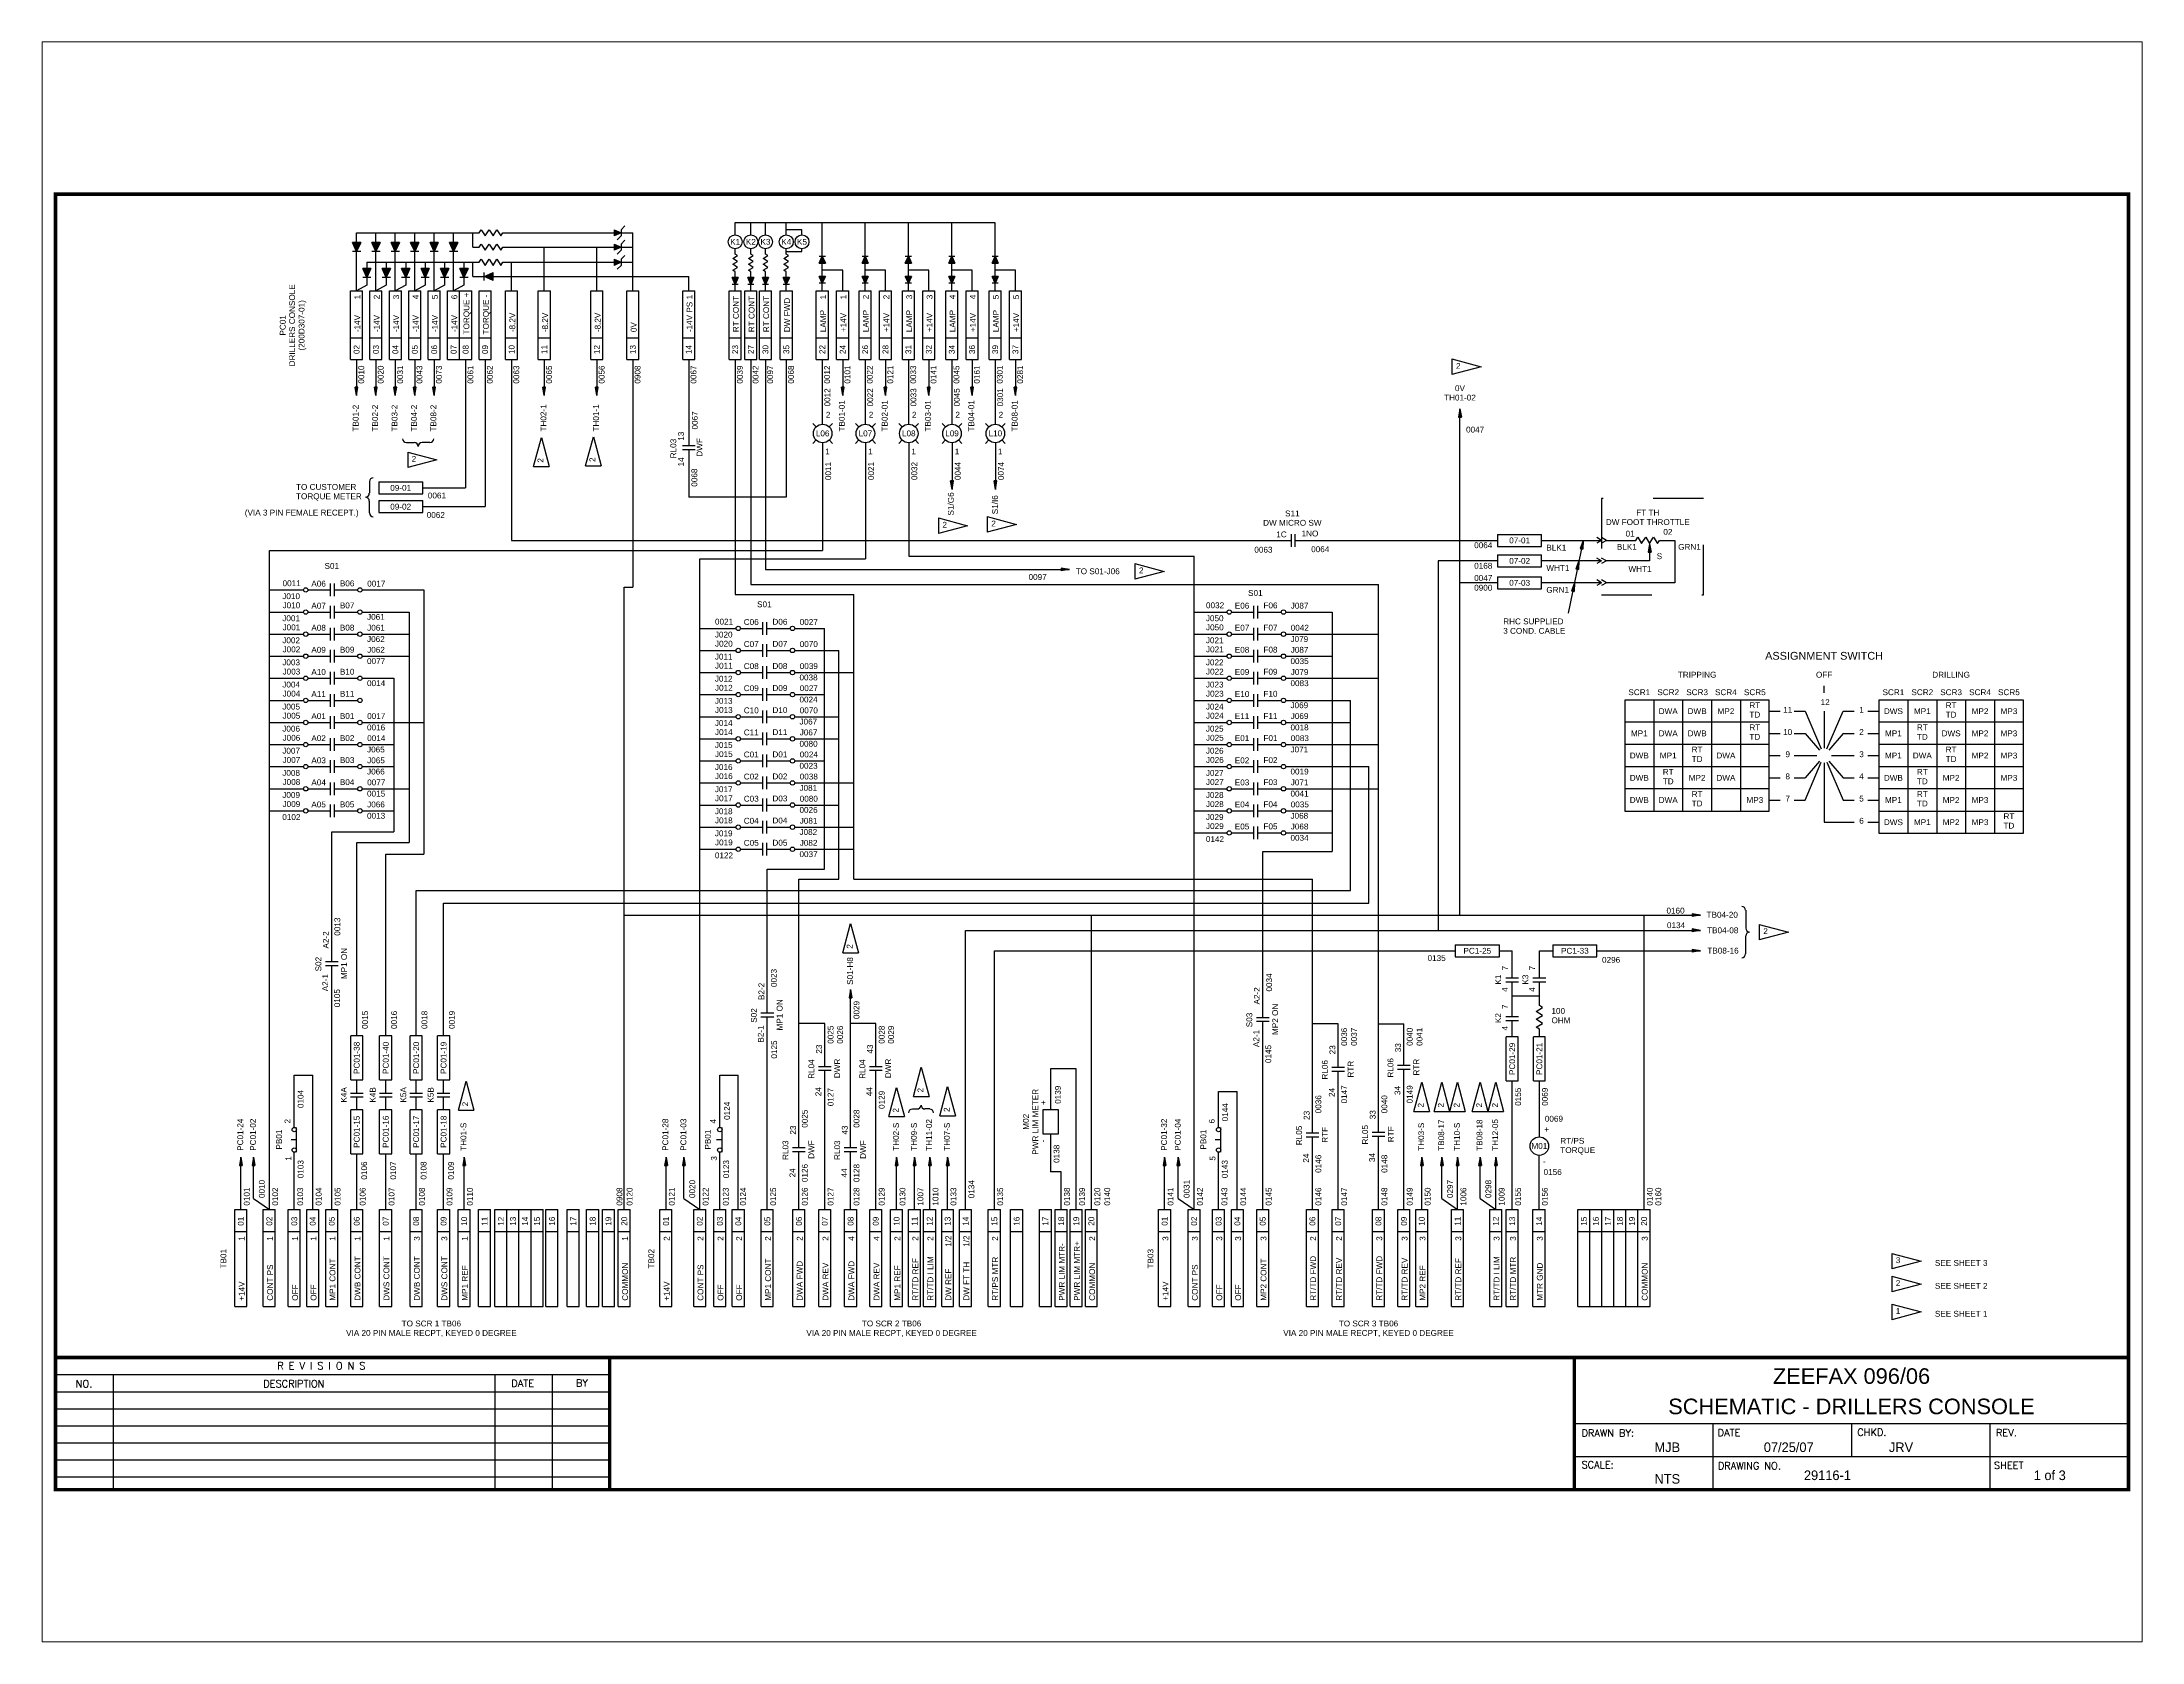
# Paper-space layout 'Layout1' of a CAD drawing. Extents: x 1.05 to 9.45, y 0.8 to 7.2.
# The model-space entities are those that its viewports show. They can reach past a viewport. Long polylines and large blocks are cut down to what shows.
import ezdxf
from ezdxf.enums import TextEntityAlignment as Align

# ---------------------------------------------------------------- set-up
doc = ezdxf.new("R2010")
doc.units = 0
doc.header["$MEASUREMENT"] = 0
doc.linetypes.add('DASHED2', pattern=[0.375, 0.25, -0.125])
doc.layers.get('0').update_dxf_attribs({"linetype": 'CONTINUOUS'})
doc.layers.add('DRAWING', color=7, linetype='CONTINUOUS')
doc.styles.add('A1', font='A1.shx')
doc.styles.add('ROMAND', font='ROMAND.shx')
doc.styles.get("Standard").update_dxf_attribs({"font": 'ARIAL.TTF'})

# ---------------------------------------------------------------- blocks, each defined once
blk = doc.blocks.new('pot_arrow')
blk.add_hatch(color=256).paths.add_polyline_path([(-0.068, 0.011), (-0.068, -0.011), (0, 0)])
for p, q in [((-0.068, 0.011), (-0.068, -0.011)), ((0, 0), (-0.068, 0.011)), ((0, 0), (-0.068, -0.011))]:
    blk.add_line(p, q)
blk = doc.blocks.new('npcap')
for p, q in [((0, 0.051), (0, -0.051)), ((0.031, 0.051), (0.031, -0.051))]:
    blk.add_line(p, q)
blk = doc.blocks.new('connection')
blk.add_circle((0.074, 0), 0.0744)
blk = doc.blocks.new('resistor')
for p, q in [((0, 0), (0.016, 0.025)), ((0.016, 0.025), (0.047, -0.025)), ((0.047, -0.025), (0.08, 0.025)), ((0.08, 0.025), (0.111, -0.025)), ((0.111, -0.025), (0.142, 0.025)), ((0.142, 0.025), (0.174, -0.025)), ((0.174, -0.025), (0.189, 0))]:
    blk.add_line(p, q)
blk = doc.blocks.new('diode')
blk.add_hatch(color=256).paths.add_polyline_path([(0.072, 0), (0, 0.033), (0, -0.033)])
for p, q in [((0, 0.033), (0.072, 0)), ((0, 0.033), (0, -0.033)), ((0.072, 0), (0, -0.033)), ((0.072, 0.033), (0.072, -0.033))]:
    blk.add_line(p, q)
blk = doc.blocks.new('zener')
blk.add_hatch(color=256).paths.add_polyline_path([(0.072, 0), (0, 0.033), (0, -0.033)])
for p, q in [((0, 0.033), (0.072, 0)), ((0, 0.033), (0, -0.033)), ((0.072, 0), (0, -0.033)), ((0.113, 0.074), (0.072, 0.033)), ((0.072, 0.033), (0.072, -0.033)), ((0.072, -0.033), (0.031, -0.074))]:
    blk.add_line(p, q)

msp = doc.modelspace()

# ---------------------------------------------------------------- linework, layer by layer
at = {"color": 7}
for p, q in [((0.776, -0.324), (0.776, -1.384)), ((0.776, -0.461), (5.222, -0.461)), ((1.237, -0.461), (1.237, -1.384)), ((4.3, -0.461), (4.3, -1.384)), ((4.761, -0.461), (4.761, -1.384)), ((0.776, -0.598), (5.222, -0.598)), ((0.776, -0.735), (5.222, -0.735)), ((0.776, -0.872), (5.222, -0.872)), ((0.776, -1.009), (5.222, -1.009)), ((12.963, -0.854), (17.409, -0.854)), ((14.075, -0.854), (14.075, -1.384)), ((15.186, -0.854), (15.186, -1.119)), ((16.297, -0.854), (16.297, -1.384)), ((0.776, -1.145), (5.222, -1.145)), ((12.963, -1.119), (17.409, -1.119)), ((0.776, -1.282), (5.222, -1.282))]:
    msp.add_line(p, q, dxfattribs=at)
at = {"color": 7, "const_width": 0.0288}
msp.add_lwpolyline([(17.409, -1.384), (17.409, 9.011), (0.776, 9.011), (0.776, -1.384)], close=True, dxfattribs=at)
for points in [[(0.776, -0.324), (17.409, -0.324)], [(5.222, -0.324), (5.222, -1.384)], [(12.963, -1.384), (12.963, -0.324)]]:
    msp.add_lwpolyline(points, dxfattribs=at)
at = {"layer": 'DRAWING', "color": 7}
for p, q in [((8.315, 8.781), (6.227, 8.781)), ((6.229, 8.685), (6.229, 8.781)), ((6.355, 8.685), (6.355, 8.781)), ((6.472, 8.685), (6.472, 8.781)), ((6.639, 8.685), (6.639, 8.781)), ((6.928, 8.235), (6.928, 8.781)), ((7.272, 8.235), (7.272, 8.781)), ((7.619, 8.235), (7.619, 8.781)), ((7.967, 8.235), (7.967, 8.781)), ((8.315, 8.235), (8.315, 8.781)), ((3.191, 8.235), (3.191, 8.701)), ((3.191, 8.701), (4.175, 8.701)), ((3.346, 8.235), (3.346, 8.701)), ((3.502, 8.235), (3.502, 8.701)), ((3.658, 8.235), (3.658, 8.701)), ((3.814, 8.235), (3.814, 8.701)), ((3.97, 8.235), (3.97, 8.701)), ((4.125, 8.586), (4.125, 8.701)), ((4.364, 8.701), (5.408, 8.701)), ((5.408, 8.235), (5.408, 8.701)), ((6.765, 8.726), (6.639, 8.726)), ((6.765, 8.685), (6.765, 8.726)), ((3.273, 8.465), (4.175, 8.465)), ((3.273, 8.465), (3.273, 8.282)), ((3.429, 8.465), (3.429, 8.282)), ((3.585, 8.465), (3.585, 8.282)), ((3.741, 8.465), (3.741, 8.282)), ((3.897, 8.465), (3.897, 8.282)), ((4.053, 8.465), (4.053, 8.282)), ((4.125, 8.586), (4.175, 8.586)), ((4.125, 8.351), (4.125, 8.465)), ((4.364, 8.586), (5.408, 8.586)), ((4.364, 8.465), (5.408, 8.465)), ((4.435, 8.235), (4.435, 8.465)), ((4.697, 8.235), (4.697, 8.586)), ((5.119, 8.235), (5.119, 8.586)), ((6.229, 8.531), (6.229, 8.573)), ((6.355, 8.531), (6.355, 8.573)), ((6.472, 8.531), (6.472, 8.573)), ((6.639, 8.531), (6.639, 8.573)), ((6.639, 8.551), (6.765, 8.551)), ((6.765, 8.551), (6.765, 8.573)), ((3.273, 8.282), (3.191, 8.235)), ((3.429, 8.282), (3.346, 8.235)), ((3.585, 8.282), (3.502, 8.235)), ((3.741, 8.282), (3.658, 8.235)), ((3.897, 8.282), (3.814, 8.235)), ((4.053, 8.282), (3.97, 8.235)), ((4.125, 8.351), (5.856, 8.351)), ((5.856, 8.235), (5.856, 8.351)), ((6.229, 8.235), (6.229, 8.389)), ((6.355, 8.235), (6.355, 8.389)), ((6.472, 8.235), (6.472, 8.389)), ((6.639, 8.235), (6.639, 8.389)), ((7.092, 8.403), (6.928, 8.403)), ((7.092, 8.235), (7.092, 8.403)), ((7.435, 8.403), (7.272, 8.403)), ((7.435, 8.235), (7.435, 8.403)), ((7.783, 8.403), (7.619, 8.403)), ((7.783, 8.235), (7.783, 8.403)), ((8.13, 8.403), (7.967, 8.403)), ((8.13, 8.235), (8.13, 8.403)), ((8.478, 8.403), (8.315, 8.403)), ((8.478, 8.235), (8.478, 8.403)), ((3.142, 7.684), (3.142, 8.235)), ((3.142, 8.235), (3.239, 8.235)), ((3.239, 7.684), (3.239, 8.235)), ((3.298, 7.684), (3.298, 8.235)), ((3.298, 8.235), (3.395, 8.235)), ((3.395, 7.684), (3.395, 8.235)), ((3.454, 7.684), (3.454, 8.235)), ((3.454, 8.235), (3.551, 8.235)), ((3.551, 7.684), (3.551, 8.235)), ((3.61, 7.684), (3.61, 8.235)), ((3.61, 8.235), (3.706, 8.235)), ((3.706, 7.684), (3.706, 8.235)), ((3.766, 7.684), (3.766, 8.235)), ((3.766, 8.235), (3.862, 8.235)), ((3.862, 7.684), (3.862, 8.235)), ((3.921, 7.684), (3.921, 8.235)), ((3.921, 8.235), (4.018, 8.235)), ((4.018, 7.684), (4.018, 8.235)), ((4.018, 7.684), (4.018, 8.235)), ((4.018, 8.235), (4.115, 8.235)), ((4.115, 7.684), (4.115, 8.235)), ((4.174, 7.684), (4.174, 8.235)), ((4.174, 8.235), (4.27, 8.235)), ((4.27, 7.684), (4.27, 8.235)), ((4.387, 7.684), (4.387, 8.235)), ((4.387, 8.235), (4.483, 8.235)), ((4.483, 7.684), (4.483, 8.235)), ((4.649, 7.684), (4.649, 8.235)), ((4.649, 8.235), (4.746, 8.235)), ((4.746, 7.684), (4.746, 8.235)), ((5.071, 7.684), (5.071, 8.235)), ((5.071, 8.235), (5.168, 8.235)), ((5.168, 7.684), (5.168, 8.235)), ((5.36, 7.684), (5.36, 8.235)), ((5.36, 8.235), (5.456, 8.235)), ((5.456, 7.684), (5.456, 8.235)), ((5.808, 7.684), (5.808, 8.235)), ((5.808, 8.235), (5.904, 8.235)), ((5.904, 7.684), (5.904, 8.235)), ((6.181, 7.684), (6.181, 8.235)), ((6.181, 8.235), (6.277, 8.235)), ((6.277, 7.684), (6.277, 8.235)), ((6.306, 7.684), (6.306, 8.235)), ((6.306, 8.235), (6.403, 8.235)), ((6.403, 7.684), (6.403, 8.235)), ((6.424, 7.684), (6.424, 8.235)), ((6.424, 8.235), (6.52, 8.235)), ((6.52, 7.684), (6.52, 8.235)), ((6.591, 7.684), (6.591, 8.235)), ((6.591, 8.235), (6.688, 8.235)), ((6.688, 7.684), (6.688, 8.235)), ((6.88, 7.684), (6.88, 8.235)), ((6.88, 8.235), (6.977, 8.235)), ((6.977, 7.684), (6.977, 8.235)), ((7.043, 7.684), (7.043, 8.235)), ((7.043, 8.235), (7.14, 8.235)), ((7.14, 7.684), (7.14, 8.235)), ((7.223, 7.684), (7.223, 8.235)), ((7.223, 8.235), (7.32, 8.235)), ((7.32, 7.684), (7.32, 8.235)), ((7.387, 7.684), (7.387, 8.235)), ((7.387, 8.235), (7.483, 8.235)), ((7.483, 7.684), (7.483, 8.235)), ((7.571, 7.684), (7.571, 8.235)), ((7.571, 8.235), (7.668, 8.235)), ((7.668, 7.684), (7.668, 8.235)), ((7.735, 7.684), (7.735, 8.235)), ((7.735, 8.235), (7.831, 8.235)), ((7.831, 7.684), (7.831, 8.235)), ((7.919, 7.684), (7.919, 8.235)), ((7.919, 8.235), (8.015, 8.235)), ((8.015, 7.684), (8.015, 8.235)), ((8.082, 7.684), (8.082, 8.235)), ((8.082, 8.235), (8.179, 8.235)), ((8.179, 7.684), (8.179, 8.235)), ((8.266, 7.684), (8.266, 8.235)), ((8.266, 8.235), (8.363, 8.235)), ((8.363, 7.684), (8.363, 8.235)), ((8.43, 7.684), (8.43, 8.235)), ((8.43, 8.235), (8.526, 8.235)), ((8.526, 7.684), (8.526, 8.235)), ((3.142, 7.858), (3.239, 7.858)), ((3.298, 7.858), (3.395, 7.858)), ((3.454, 7.858), (3.551, 7.858)), ((3.61, 7.858), (3.706, 7.858)), ((3.766, 7.858), (3.862, 7.858)), ((3.921, 7.858), (4.018, 7.858)), ((4.018, 7.858), (4.115, 7.858)), ((4.174, 7.858), (4.27, 7.858)), ((4.387, 7.858), (4.483, 7.858)), ((4.649, 7.858), (4.746, 7.858)), ((5.071, 7.858), (5.168, 7.858)), ((5.36, 7.858), (5.456, 7.858)), ((5.808, 7.858), (5.904, 7.858)), ((6.181, 7.858), (6.277, 7.858)), ((6.306, 7.858), (6.403, 7.858)), ((6.424, 7.858), (6.52, 7.858)), ((6.591, 7.858), (6.688, 7.858)), ((6.88, 7.858), (6.977, 7.858)), ((7.043, 7.858), (7.14, 7.858)), ((7.223, 7.858), (7.32, 7.858)), ((7.387, 7.858), (7.483, 7.858)), ((7.571, 7.858), (7.668, 7.858)), ((7.735, 7.858), (7.831, 7.858)), ((7.919, 7.858), (8.015, 7.858)), ((8.082, 7.858), (8.179, 7.858)), ((8.266, 7.858), (8.363, 7.858)), ((8.43, 7.858), (8.526, 7.858)), ((3.142, 7.684), (3.239, 7.684)), ((3.191, 7.684), (3.191, 7.396)), ((3.298, 7.684), (3.395, 7.684)), ((3.346, 7.684), (3.346, 7.396)), ((3.454, 7.684), (3.551, 7.684)), ((3.502, 7.684), (3.502, 7.396)), ((3.61, 7.684), (3.706, 7.684)), ((3.658, 7.684), (3.658, 7.396)), ((3.766, 7.684), (3.862, 7.684)), ((3.814, 7.684), (3.814, 7.396)), ((3.921, 7.684), (4.018, 7.684)), ((4.018, 7.684), (4.115, 7.684)), ((4.066, 7.684), (4.066, 6.655)), ((4.174, 7.684), (4.27, 7.684)), ((4.222, 7.684), (4.222, 6.504)), ((4.387, 7.684), (4.483, 7.684)), ((4.435, 7.684), (4.435, 6.233)), ((4.649, 7.684), (4.746, 7.684)), ((4.697, 7.684), (4.697, 7.396)), ((5.071, 7.684), (5.168, 7.684)), ((5.119, 7.684), (5.119, 7.396)), ((5.36, 7.684), (5.456, 7.684)), ((5.408, 7.684), (5.408, 5.858)), ((5.808, 7.684), (5.904, 7.684)), ((5.856, 7.684), (5.856, 6.991)), ((6.181, 7.684), (6.277, 7.684)), ((6.229, 7.684), (6.229, 5.8)), ((6.306, 7.684), (6.403, 7.684)), ((6.355, 7.684), (6.355, 5.879)), ((6.424, 7.684), (6.52, 7.684)), ((6.472, 7.684), (6.472, 5.999)), ((6.591, 7.684), (6.688, 7.684)), ((6.639, 7.684), (6.639, 6.581)), ((6.88, 7.684), (6.977, 7.684)), ((6.928, 7.684), (6.928, 7.166)), ((7.043, 7.684), (7.14, 7.684)), ((7.092, 7.684), (7.092, 7.396)), ((7.223, 7.684), (7.32, 7.684)), ((7.272, 7.684), (7.272, 7.166)), ((7.387, 7.684), (7.483, 7.684)), ((7.435, 7.684), (7.435, 7.396)), ((7.571, 7.684), (7.668, 7.684)), ((7.619, 7.684), (7.619, 7.166)), ((7.735, 7.684), (7.831, 7.684)), ((7.783, 7.684), (7.783, 7.396)), ((7.919, 7.684), (8.015, 7.684)), ((7.967, 7.684), (7.967, 7.166)), ((8.082, 7.684), (8.179, 7.684)), ((8.13, 7.684), (8.13, 7.396)), ((8.266, 7.684), (8.363, 7.684)), ((8.315, 7.684), (8.315, 7.166)), ((8.43, 7.684), (8.526, 7.684)), ((8.478, 7.684), (8.478, 7.396)), ((11.981, 7.689), (12.215, 7.626)), ((11.981, 7.689), (11.981, 7.564)), ((12.215, 7.626), (11.981, 7.564)), ((12.045, 3.225), (12.045, 7.29)), ((6.878, 7.145), (6.851, 7.171)), ((6.983, 7.145), (7.01, 7.171)), ((7.221, 7.145), (7.195, 7.171)), ((7.327, 7.145), (7.354, 7.171)), ((7.569, 7.145), (7.542, 7.171)), ((7.674, 7.145), (7.701, 7.171)), ((7.917, 7.145), (7.89, 7.171)), ((8.022, 7.145), (8.049, 7.171)), ((8.264, 7.145), (8.237, 7.171)), ((8.369, 7.145), (8.396, 7.171)), ((3.56, 7.049), (3.56, 7.049)), ((3.591, 7.018), (3.654, 7.018)), ((3.601, 6.942), (3.836, 6.88)), ((3.601, 6.942), (3.601, 6.817)), ((3.685, 6.987), (3.685, 6.987)), ((3.685, 6.987), (3.685, 6.987)), ((3.779, 7.018), (3.716, 7.018)), ((3.81, 7.049), (3.81, 7.049)), ((4.612, 6.825), (4.674, 7.059)), ((4.674, 7.059), (4.736, 6.825)), ((5.028, 6.831), (5.091, 7.065)), ((5.091, 7.065), (5.153, 6.831)), ((5.856, 6.96), (5.856, 6.581)), ((6.878, 7.039), (6.851, 7.012)), ((6.931, 7.017), (6.931, 6.151)), ((6.983, 7.039), (7.01, 7.012)), ((7.221, 7.039), (7.195, 7.012)), ((7.274, 7.017), (7.274, 6.084)), ((7.327, 7.039), (7.354, 7.012)), ((7.569, 7.039), (7.542, 7.012)), ((7.622, 7.017), (7.622, 6.107)), ((7.674, 7.039), (7.701, 7.012)), ((7.917, 7.039), (7.89, 7.012)), ((7.969, 7.017), (7.969, 6.643)), ((8.022, 7.039), (8.049, 7.012)), ((8.264, 7.039), (8.237, 7.012)), ((8.317, 7.017), (8.317, 6.643)), ((8.369, 7.039), (8.396, 7.012)), ((3.836, 6.88), (3.601, 6.817)), ((4.612, 6.825), (4.736, 6.825)), ((5.028, 6.831), (5.153, 6.831)), ((3.262, 6.58), (3.262, 6.58)), ((3.262, 6.58), (3.262, 6.58)), ((3.294, 6.705), (3.294, 6.611)), ((3.325, 6.736), (3.325, 6.736)), ((3.369, 6.703), (3.722, 6.703)), ((3.369, 6.703), (3.369, 6.606)), ((3.369, 6.606), (3.722, 6.606)), ((3.722, 6.606), (3.722, 6.703)), ((3.722, 6.655), (4.066, 6.655)), ((6.639, 6.581), (5.856, 6.581)), ((3.294, 6.454), (3.294, 6.548)), ((3.369, 6.553), (3.722, 6.553)), ((3.369, 6.553), (3.369, 6.456)), ((3.369, 6.456), (3.722, 6.456)), ((3.722, 6.456), (3.722, 6.553)), ((3.722, 6.504), (4.222, 6.504)), ((7.86, 6.413), (8.094, 6.351)), ((7.86, 6.413), (7.86, 6.289)), ((8.252, 6.424), (8.487, 6.361)), ((8.252, 6.424), (8.252, 6.299)), ((8.094, 6.351), (7.86, 6.289)), ((8.487, 6.361), (8.252, 6.299)), ((12.347, 6.281), (12.7, 6.281)), ((12.347, 6.281), (12.347, 6.185)), ((12.7, 6.185), (12.7, 6.281)), ((13.181, 6.233), (13.142, 6.256)), ((13.22, 6.233), (13.181, 6.256)), ((2.491, 0.863), (2.491, 6.151)), ((2.491, 6.151), (6.931, 6.151)), ((4.435, 6.233), (10.69, 6.233)), ((5.945, 0.863), (5.945, 6.084)), ((5.945, 6.084), (7.274, 6.084)), ((7.622, 6.107), (9.912, 6.107)), ((9.912, 0.863), (9.912, 6.107)), ((10.721, 6.233), (12.347, 6.233)), ((11.869, 6.069), (11.869, 3.104)), ((12.347, 6.069), (11.869, 6.069)), ((12.347, 6.185), (12.7, 6.185)), ((12.347, 6.118), (12.7, 6.118)), ((12.347, 6.118), (12.347, 6.021)), ((12.7, 6.233), (13.181, 6.233)), ((12.7, 6.021), (12.7, 6.118)), ((13.181, 6.069), (12.7, 6.069)), ((13.034, 6.233), (12.914, 5.649)), ((13.181, 6.233), (13.142, 6.21)), ((13.181, 6.069), (13.142, 6.092)), ((13.181, 6.069), (13.142, 6.047)), ((13.22, 6.233), (13.181, 6.21)), ((13.22, 6.069), (13.181, 6.092)), ((13.22, 6.069), (13.181, 6.047)), ((13.22, 6.233), (13.456, 6.233)), ((13.567, 6.069), (13.22, 6.069)), ((13.567, 6.207), (13.567, 6.069)), ((13.645, 6.233), (13.769, 6.233)), ((13.769, 6.233), (13.769, 5.893)), ((6.472, 5.999), (8.913, 5.999)), ((9.437, 6.048), (9.672, 5.985)), ((9.437, 6.048), (9.437, 5.923)), ((9.672, 5.985), (9.437, 5.923)), ((12.347, 6.021), (12.7, 6.021)), ((12.347, 5.942), (12.7, 5.942)), ((12.347, 5.942), (12.347, 5.845)), ((12.7, 5.845), (12.7, 5.942)), ((13.181, 5.893), (13.142, 5.916)), ((13.22, 5.893), (13.181, 5.916)), ((2.491, 5.836), (2.766, 5.836)), ((2.801, 5.836), (2.979, 5.836)), ((3.01, 5.836), (3.201, 5.836)), ((3.236, 5.836), (3.73, 5.836)), ((3.73, 5.836), (3.73, 3.716)), ((5.339, 0.863), (5.339, 5.858)), ((5.339, 5.858), (5.408, 5.858)), ((6.229, 5.8), (7.182, 5.8)), ((6.355, 5.879), (11.391, 5.879)), ((7.182, 3.515), (7.182, 5.8)), ((11.391, 1.485), (11.391, 5.879)), ((12.347, 5.893), (12.045, 5.893)), ((12.347, 5.845), (12.7, 5.845)), ((13.181, 5.893), (12.7, 5.893)), ((13.181, 5.893), (13.142, 5.871)), ((13.22, 5.893), (13.181, 5.871)), ((13.769, 5.893), (13.22, 5.893)), ((2.491, 5.658), (2.766, 5.658)), ((2.801, 5.658), (2.979, 5.658)), ((3.01, 5.658), (3.201, 5.658)), ((3.236, 5.658), (3.613, 5.658)), ((3.613, 5.658), (3.613, 3.81)), ((9.912, 5.658), (10.176, 5.658)), ((10.212, 5.658), (10.389, 5.658)), ((10.421, 5.658), (10.611, 5.658)), ((10.647, 5.658), (11.019, 5.658)), ((11.019, 5.658), (11.019, 3.737)), ((2.491, 5.481), (2.766, 5.481)), ((2.801, 5.481), (2.979, 5.481)), ((3.01, 5.481), (3.201, 5.481)), ((3.236, 5.481), (3.613, 5.481)), ((5.945, 5.527), (6.236, 5.527)), ((6.271, 5.527), (6.449, 5.527)), ((6.48, 5.527), (6.671, 5.527)), ((6.706, 5.527), (6.946, 5.527)), ((6.946, 3.594), (6.946, 5.527)), ((9.912, 5.481), (10.176, 5.481)), ((10.212, 5.481), (10.389, 5.481)), ((10.421, 5.481), (10.611, 5.481)), ((10.647, 5.481), (11.391, 5.481)), ((2.491, 5.304), (2.766, 5.304)), ((2.801, 5.304), (2.979, 5.304)), ((3.01, 5.304), (3.201, 5.304)), ((3.236, 5.304), (3.613, 5.304)), ((5.945, 5.35), (6.236, 5.35)), ((6.271, 5.35), (6.449, 5.35)), ((6.48, 5.35), (6.671, 5.35)), ((6.706, 5.35), (7.061, 5.35)), ((7.061, 3.515), (7.061, 5.35)), ((9.912, 5.304), (10.176, 5.304)), ((10.212, 5.304), (10.389, 5.304)), ((10.421, 5.304), (10.611, 5.304)), ((10.647, 5.304), (11.019, 5.304)), ((2.491, 5.127), (2.766, 5.127)), ((2.801, 5.127), (2.979, 5.127)), ((3.01, 5.127), (3.201, 5.127)), ((3.236, 5.127), (3.49, 5.127)), ((3.49, 5.127), (3.49, 3.894)), ((5.945, 5.173), (6.236, 5.173)), ((6.271, 5.173), (6.449, 5.173)), ((6.48, 5.173), (6.671, 5.173)), ((6.706, 5.173), (7.182, 5.173)), ((9.912, 5.127), (10.176, 5.127)), ((10.212, 5.127), (10.389, 5.127)), ((10.421, 5.127), (10.611, 5.127)), ((10.647, 5.127), (11.391, 5.127)), ((14.967, 5.011), (14.967, 5.066)), ((2.491, 4.949), (2.766, 4.949)), ((2.801, 4.949), (2.979, 4.949)), ((3.01, 4.949), (3.201, 4.949)), ((5.945, 4.996), (6.236, 4.996)), ((6.271, 4.996), (6.449, 4.996)), ((6.48, 4.996), (6.671, 4.996)), ((6.706, 4.996), (6.946, 4.996)), ((9.912, 4.949), (10.176, 4.949)), ((10.212, 4.949), (10.389, 4.949)), ((10.421, 4.949), (10.611, 4.949)), ((10.647, 4.949), (11.167, 4.949)), ((11.167, 3.423), (11.167, 4.949)), ((13.368, 4.952), (13.368, 4.061)), ((14.527, 4.952), (13.368, 4.952)), ((13.6, 4.952), (13.6, 4.061)), ((13.832, 4.952), (13.832, 4.061)), ((14.063, 4.952), (14.063, 4.061)), ((14.295, 4.952), (14.295, 4.061)), ((14.527, 4.061), (14.527, 4.952)), ((15.407, 4.952), (15.407, 3.883)), ((16.566, 4.952), (15.407, 4.952)), ((15.639, 4.952), (15.639, 3.883)), ((15.871, 4.952), (15.871, 3.883)), ((16.102, 4.952), (16.102, 3.883)), ((16.334, 4.952), (16.334, 3.883)), ((16.566, 3.883), (16.566, 4.952)), ((2.491, 4.772), (2.766, 4.772)), ((2.801, 4.772), (2.979, 4.772)), ((3.01, 4.772), (3.201, 4.772)), ((3.236, 4.772), (3.73, 4.772)), ((5.945, 4.818), (6.236, 4.818)), ((6.271, 4.818), (6.449, 4.818)), ((6.48, 4.818), (6.671, 4.818)), ((6.706, 4.818), (7.061, 4.818)), ((9.912, 4.772), (10.176, 4.772)), ((10.212, 4.772), (10.389, 4.772)), ((10.421, 4.772), (10.611, 4.772)), ((10.647, 4.772), (11.167, 4.772)), ((14.527, 4.774), (13.368, 4.774)), ((14.527, 4.863), (14.615, 4.863)), ((14.727, 4.863), (14.815, 4.863)), ((14.815, 4.863), (14.944, 4.56)), ((14.967, 4.863), (14.967, 4.565)), ((14.99, 4.56), (15.119, 4.863)), ((15.119, 4.863), (15.207, 4.863)), ((15.319, 4.863), (15.407, 4.863)), ((16.566, 4.774), (15.407, 4.774)), ((2.491, 4.595), (2.766, 4.595)), ((2.801, 4.595), (2.979, 4.595)), ((3.01, 4.595), (3.201, 4.595)), ((3.236, 4.595), (3.49, 4.595)), ((5.945, 4.641), (6.236, 4.641)), ((6.271, 4.641), (6.449, 4.641)), ((6.48, 4.641), (6.671, 4.641)), ((6.706, 4.641), (7.061, 4.641)), ((9.912, 4.595), (10.176, 4.595)), ((10.212, 4.595), (10.389, 4.595)), ((10.421, 4.595), (10.611, 4.595)), ((10.647, 4.595), (11.391, 4.595)), ((14.527, 4.596), (13.368, 4.596)), ((14.527, 4.685), (14.615, 4.685)), ((14.727, 4.685), (14.815, 4.685)), ((14.815, 4.685), (14.929, 4.551)), ((15.119, 4.685), (15.005, 4.551)), ((15.119, 4.685), (15.207, 4.685)), ((15.319, 4.685), (15.407, 4.685)), ((16.566, 4.596), (15.407, 4.596)), ((2.491, 4.418), (2.766, 4.418)), ((2.801, 4.418), (2.979, 4.418)), ((3.01, 4.418), (3.201, 4.418)), ((3.236, 4.418), (3.49, 4.418)), ((5.945, 4.464), (6.236, 4.464)), ((6.271, 4.464), (6.449, 4.464)), ((6.48, 4.464), (6.671, 4.464)), ((6.706, 4.464), (6.946, 4.464)), ((9.912, 4.418), (10.176, 4.418)), ((10.212, 4.418), (10.389, 4.418)), ((10.421, 4.418), (10.611, 4.418)), ((10.647, 4.418), (11.313, 4.418)), ((11.313, 3.321), (11.313, 4.418)), ((14.527, 4.417), (13.368, 4.417)), ((14.527, 4.507), (14.615, 4.507)), ((14.727, 4.507), (14.909, 4.507)), ((14.929, 4.462), (14.815, 4.328)), ((14.815, 4.15), (14.944, 4.453)), ((14.967, 4.449), (14.967, 3.972)), ((14.99, 4.453), (15.119, 4.15)), ((15.005, 4.462), (15.119, 4.328)), ((15.025, 4.507), (15.207, 4.507)), ((15.319, 4.507), (15.407, 4.507)), ((16.566, 4.417), (15.407, 4.417)), ((2.491, 4.24), (2.766, 4.24)), ((2.801, 4.24), (2.979, 4.24)), ((3.01, 4.24), (3.201, 4.24)), ((3.236, 4.24), (3.613, 4.24)), ((5.945, 4.287), (6.236, 4.287)), ((6.271, 4.287), (6.449, 4.287)), ((6.48, 4.287), (6.671, 4.287)), ((6.706, 4.287), (7.182, 4.287)), ((9.912, 4.24), (10.176, 4.24)), ((10.212, 4.24), (10.389, 4.24)), ((10.421, 4.24), (10.611, 4.24)), ((10.647, 4.24), (11.391, 4.24)), ((14.527, 4.239), (13.368, 4.239)), ((14.527, 4.328), (14.615, 4.328)), ((14.727, 4.328), (14.815, 4.328)), ((15.119, 4.328), (15.207, 4.328)), ((15.319, 4.328), (15.407, 4.328)), ((16.566, 4.239), (15.407, 4.239)), ((2.491, 4.063), (2.766, 4.063)), ((2.801, 4.063), (2.979, 4.063)), ((3.01, 4.063), (3.201, 4.063)), ((3.236, 4.063), (3.49, 4.063)), ((5.945, 4.11), (6.236, 4.11)), ((6.271, 4.11), (6.449, 4.11)), ((6.48, 4.11), (6.671, 4.11)), ((6.706, 4.11), (7.061, 4.11)), ((9.912, 4.063), (10.176, 4.063)), ((10.212, 4.063), (10.389, 4.063)), ((10.421, 4.063), (10.611, 4.063)), ((10.647, 4.063), (11.019, 4.063)), ((13.368, 4.061), (14.527, 4.061)), ((14.527, 4.15), (14.615, 4.15)), ((14.727, 4.15), (14.815, 4.15)), ((15.119, 4.15), (15.207, 4.15)), ((15.319, 4.15), (15.407, 4.15)), ((15.407, 4.061), (16.566, 4.061)), ((2.992, 2.854), (2.992, 3.894)), ((2.992, 3.894), (3.49, 3.894)), ((5.945, 3.932), (6.236, 3.932)), ((6.271, 3.932), (6.449, 3.932)), ((6.48, 3.932), (6.671, 3.932)), ((6.706, 3.932), (7.182, 3.932)), ((9.912, 3.886), (10.176, 3.886)), ((10.212, 3.886), (10.389, 3.886)), ((10.421, 3.886), (10.611, 3.886)), ((10.647, 3.886), (11.019, 3.886)), ((14.967, 3.972), (15.207, 3.972)), ((15.319, 3.972), (15.407, 3.972)), ((15.407, 3.883), (16.566, 3.883)), ((3.192, 2.258), (3.192, 3.81)), ((3.192, 3.81), (3.613, 3.81)), ((3.425, 2.258), (3.425, 3.716)), ((3.425, 3.716), (3.73, 3.716)), ((5.945, 3.755), (6.236, 3.755)), ((6.271, 3.755), (6.449, 3.755)), ((6.48, 3.755), (6.671, 3.755)), ((6.706, 3.755), (7.182, 3.755)), ((10.462, 2.406), (10.462, 3.737)), ((10.462, 3.737), (11.019, 3.737)), ((6.487, 2.442), (6.487, 3.594)), ((6.487, 3.594), (6.946, 3.594)), ((3.669, 2.258), (3.669, 3.423)), ((3.669, 3.423), (11.167, 3.423)), ((6.74, 1.362), (6.74, 3.515)), ((6.74, 3.515), (7.061, 3.515)), ((7.182, 3.515), (10.861, 3.515)), ((10.861, 1.479), (10.861, 3.515)), ((3.889, 2.258), (3.889, 3.321)), ((3.889, 3.321), (11.313, 3.321)), ((5.339, 3.225), (13.976, 3.225)), ((9.087, 0.863), (9.087, 3.225)), ((13.522, 0.863), (13.522, 3.225)), ((14.306, 3.296), (14.306, 3.296)), ((14.338, 3.265), (14.338, 3.122)), ((7.093, 2.925), (7.155, 3.16)), ((7.155, 3.16), (7.218, 2.925)), ((8.078, 0.863), (8.078, 3.104)), ((8.078, 3.104), (13.976, 3.104)), ((14.338, 2.916), (14.338, 3.059)), ((14.369, 3.091), (14.369, 3.091)), ((14.369, 3.091), (14.369, 3.091)), ((14.447, 3.152), (14.682, 3.09)), ((14.447, 3.152), (14.447, 3.028)), ((14.682, 3.09), (14.447, 3.028)), ((7.093, 2.925), (7.218, 2.925)), ((8.309, 0.863), (8.309, 2.94)), ((8.309, 2.94), (12.007, 2.94)), ((12.007, 2.989), (12.361, 2.989)), ((12.007, 2.989), (12.007, 2.892)), ((12.007, 2.892), (12.361, 2.892)), ((12.361, 2.892), (12.361, 2.989)), ((12.361, 2.94), (12.464, 2.94)), ((12.464, 2.724), (12.464, 2.94)), ((12.682, 2.94), (12.791, 2.94)), ((12.682, 2.724), (12.682, 2.94)), ((12.791, 2.989), (13.144, 2.989)), ((12.791, 2.989), (12.791, 2.892)), ((12.791, 2.892), (13.144, 2.892)), ((13.144, 2.892), (13.144, 2.989)), ((13.144, 2.94), (13.976, 2.94)), ((2.992, 0.863), (2.992, 2.823)), ((7.155, 1.362), (7.155, 2.63)), ((12.464, 2.414), (12.464, 2.692)), ((12.464, 2.578), (12.682, 2.578)), ((12.682, 2.5), (12.682, 2.692)), ((6.487, 0.863), (6.487, 2.411)), ((10.462, 0.863), (10.462, 2.375)), ((12.464, 2.25), (12.464, 2.382)), ((3.24, 2.258), (3.144, 2.258)), ((3.144, 1.905), (3.144, 2.258)), ((3.24, 1.905), (3.24, 2.258)), ((3.376, 1.905), (3.376, 2.258)), ((3.473, 2.258), (3.376, 2.258)), ((3.473, 1.905), (3.473, 2.258)), ((3.621, 1.905), (3.621, 2.258)), ((3.717, 2.258), (3.621, 2.258)), ((3.717, 1.905), (3.717, 2.258)), ((3.841, 1.905), (3.841, 2.258)), ((3.938, 2.258), (3.841, 2.258)), ((3.938, 1.905), (3.938, 2.258)), ((6.948, 2.357), (6.74, 2.357)), ((6.948, 2.012), (6.948, 2.357)), ((7.357, 2.357), (7.155, 2.357)), ((7.357, 2.012), (7.357, 2.357)), ((11.068, 2.353), (10.861, 2.353)), ((11.068, 2.006), (11.068, 2.353)), ((11.391, 2.353), (11.595, 2.353)), ((11.595, 2.022), (11.595, 2.353)), ((12.416, 1.897), (12.416, 2.25)), ((12.513, 2.25), (12.416, 2.25)), ((12.513, 1.897), (12.513, 2.25)), ((12.634, 1.897), (12.634, 2.25)), ((12.73, 2.25), (12.634, 2.25)), ((12.682, 2.25), (12.682, 2.311)), ((12.73, 1.897), (12.73, 2.25)), ((2.691, 1.943), (2.839, 1.943)), ((2.691, 1.523), (2.691, 1.943)), ((2.839, 0.863), (2.839, 1.943)), ((3.144, 1.905), (3.24, 1.905)), ((3.192, 1.796), (3.192, 1.905)), ((3.376, 1.905), (3.473, 1.905)), ((3.425, 1.796), (3.425, 1.905)), ((3.621, 1.905), (3.717, 1.905)), ((3.669, 1.796), (3.669, 1.905)), ((3.841, 1.905), (3.938, 1.905)), ((3.889, 1.796), (3.889, 1.905)), ((4.008, 1.66), (4.07, 1.895)), ((4.07, 1.895), (4.132, 1.66)), ((6.106, 1.943), (6.254, 1.943)), ((6.106, 1.523), (6.106, 1.943)), ((6.254, 0.863), (6.254, 1.943)), ((6.948, 0.863), (6.948, 1.981)), ((7.357, 0.863), (7.357, 1.981)), ((7.66, 1.771), (7.722, 2.005)), ((7.722, 2.005), (7.785, 1.771)), ((8.966, 1.993), (8.76, 1.993)), ((8.76, 1.993), (8.76, 1.664)), ((8.966, 0.863), (8.966, 1.993)), ((11.068, 0.863), (11.068, 1.975)), ((11.595, 0.863), (11.595, 1.991)), ((11.676, 1.651), (11.738, 1.886)), ((11.738, 1.886), (11.801, 1.651)), ((11.837, 1.651), (11.899, 1.886)), ((11.899, 1.886), (11.961, 1.651)), ((11.963, 1.651), (12.026, 1.886)), ((12.026, 1.886), (12.088, 1.651)), ((12.144, 1.651), (12.206, 1.886)), ((12.206, 1.886), (12.268, 1.651)), ((12.27, 1.651), (12.333, 1.886)), ((12.333, 1.886), (12.395, 1.651)), ((12.416, 1.897), (12.513, 1.897)), ((12.464, 0.863), (12.464, 1.897)), ((12.634, 1.897), (12.73, 1.897)), ((12.682, 1.448), (12.682, 1.897)), ((3.192, 1.664), (3.192, 1.765)), ((3.425, 1.664), (3.425, 1.765)), ((3.669, 1.664), (3.669, 1.765)), ((3.889, 1.664), (3.889, 1.765)), ((7.462, 1.61), (7.524, 1.844)), ((7.524, 1.844), (7.587, 1.61)), ((7.66, 1.771), (7.785, 1.771)), ((7.721, 1.702), (7.721, 1.702)), ((7.721, 1.702), (7.721, 1.702)), ((7.872, 1.615), (7.934, 1.85)), ((7.934, 1.85), (7.996, 1.615)), ((10.108, 1.812), (10.256, 1.812)), ((10.108, 1.523), (10.108, 1.812)), ((10.256, 0.863), (10.256, 1.812)), ((2.709, 1.323), (2.709, 1.523)), ((3.144, 1.311), (3.144, 1.664)), ((3.24, 1.664), (3.144, 1.664)), ((3.24, 1.311), (3.24, 1.664)), ((3.473, 1.664), (3.376, 1.664)), ((3.376, 1.311), (3.376, 1.664)), ((3.473, 1.311), (3.473, 1.664)), ((3.717, 1.664), (3.621, 1.664)), ((3.621, 1.311), (3.621, 1.664)), ((3.717, 1.311), (3.717, 1.664)), ((3.938, 1.664), (3.841, 1.664)), ((3.841, 1.311), (3.841, 1.664)), ((3.938, 1.311), (3.938, 1.664)), ((4.008, 1.66), (4.132, 1.66)), ((6.124, 1.323), (6.124, 1.523)), ((7.462, 1.61), (7.587, 1.61)), ((7.62, 1.639), (7.62, 1.639)), ((7.651, 1.671), (7.689, 1.671)), ((7.79, 1.671), (7.752, 1.671)), ((7.822, 1.639), (7.822, 1.639)), ((7.872, 1.615), (7.996, 1.615)), ((8.698, 1.664), (8.698, 1.472)), ((8.823, 1.664), (8.698, 1.664)), ((8.823, 1.472), (8.823, 1.664)), ((10.125, 1.323), (10.125, 1.523)), ((11.676, 1.651), (11.801, 1.651)), ((11.837, 1.651), (11.961, 1.651)), ((11.963, 1.651), (12.088, 1.651)), ((12.144, 1.651), (12.268, 1.651)), ((12.27, 1.651), (12.395, 1.651)), ((2.709, 1.423), (2.665, 1.423)), ((6.124, 1.423), (6.08, 1.423)), ((8.698, 1.472), (8.823, 1.472)), ((8.76, 1.472), (8.76, 1.167)), ((10.125, 1.423), (10.081, 1.423)), ((10.861, 0.863), (10.861, 1.448)), ((11.391, 0.863), (11.391, 1.453)), ((2.262, 0.863), (2.262, 1.285)), ((2.364, 0.953), (2.364, 1.285)), ((2.691, 0.863), (2.691, 1.323)), ((3.144, 1.311), (3.24, 1.311)), ((3.192, 0.863), (3.192, 1.311)), ((3.376, 1.311), (3.473, 1.311)), ((3.425, 0.863), (3.425, 1.311)), ((3.621, 1.311), (3.717, 1.311)), ((3.669, 0.863), (3.669, 1.311)), ((3.841, 1.311), (3.938, 1.311)), ((3.889, 0.863), (3.889, 1.311)), ((4.054, 0.863), (4.054, 1.285)), ((5.674, 0.863), (5.674, 1.285)), ((5.818, 0.953), (5.818, 1.285)), ((6.106, 0.863), (6.106, 1.323)), ((6.74, 0.863), (6.74, 1.33)), ((7.155, 0.863), (7.155, 1.33)), ((7.524, 0.863), (7.524, 1.285)), ((7.669, 0.863), (7.669, 1.285)), ((7.79, 0.863), (7.79, 1.285)), ((7.934, 0.863), (7.934, 1.285)), ((9.675, 0.863), (9.675, 1.285)), ((9.785, 0.953), (9.785, 1.285)), ((10.108, 0.863), (10.108, 1.323)), ((11.738, 0.863), (11.738, 1.285)), ((11.899, 0.953), (11.899, 1.285)), ((12.026, 0.863), (12.026, 1.285)), ((12.206, 0.953), (12.206, 1.285)), ((12.333, 0.863), (12.333, 1.285)), ((12.68, 0.863), (12.68, 1.299)), ((8.845, 1.167), (8.76, 1.167)), ((8.845, 0.863), (8.845, 1.167)), ((2.214, 0.087), (2.214, 0.863)), ((2.214, 0.863), (2.311, 0.863)), ((2.311, 0.087), (2.311, 0.863)), ((2.364, 0.953), (2.491, 0.863)), ((2.442, 0.087), (2.442, 0.863)), ((2.442, 0.863), (2.539, 0.863)), ((2.539, 0.087), (2.539, 0.863)), ((2.643, 0.087), (2.643, 0.863)), ((2.643, 0.863), (2.739, 0.863)), ((2.739, 0.087), (2.739, 0.863)), ((2.791, 0.087), (2.791, 0.863)), ((2.791, 0.863), (2.888, 0.863)), ((2.888, 0.087), (2.888, 0.863)), ((2.943, 0.087), (2.943, 0.863)), ((2.943, 0.863), (3.04, 0.863)), ((3.04, 0.087), (3.04, 0.863)), ((3.144, 0.087), (3.144, 0.863)), ((3.144, 0.863), (3.24, 0.863)), ((3.24, 0.087), (3.24, 0.863)), ((3.376, 0.087), (3.376, 0.863)), ((3.376, 0.863), (3.473, 0.863)), ((3.473, 0.087), (3.473, 0.863)), ((3.621, 0.087), (3.621, 0.863)), ((3.621, 0.863), (3.717, 0.863)), ((3.717, 0.087), (3.717, 0.863)), ((3.841, 0.087), (3.841, 0.863)), ((3.841, 0.863), (3.938, 0.863)), ((3.938, 0.087), (3.938, 0.863)), ((4.006, 0.087), (4.006, 0.863)), ((4.006, 0.863), (4.102, 0.863)), ((4.102, 0.087), (4.102, 0.863)), ((4.17, 0.087), (4.17, 0.863)), ((4.17, 0.863), (4.266, 0.863)), ((4.266, 0.087), (4.266, 0.863)), ((4.301, 0.087), (4.301, 0.863)), ((4.301, 0.863), (4.687, 0.863)), ((4.397, 0.087), (4.397, 0.863)), ((4.494, 0.087), (4.494, 0.863)), ((4.591, 0.087), (4.591, 0.863)), ((4.687, 0.087), (4.687, 0.863)), ((4.711, 0.087), (4.711, 0.863)), ((4.711, 0.863), (4.807, 0.863)), ((4.807, 0.087), (4.807, 0.863)), ((4.882, 0.087), (4.882, 0.863)), ((4.882, 0.863), (4.978, 0.863)), ((4.978, 0.087), (4.978, 0.863)), ((5.037, 0.087), (5.037, 0.863)), ((5.037, 0.863), (5.134, 0.863)), ((5.134, 0.087), (5.134, 0.863)), ((5.164, 0.087), (5.164, 0.863)), ((5.164, 0.863), (5.261, 0.863)), ((5.261, 0.087), (5.261, 0.863)), ((5.291, 0.087), (5.291, 0.863)), ((5.291, 0.863), (5.387, 0.863)), ((5.387, 0.087), (5.387, 0.863)), ((5.625, 0.087), (5.625, 0.863)), ((5.625, 0.863), (5.722, 0.863)), ((5.722, 0.087), (5.722, 0.863)), ((5.818, 0.953), (5.945, 0.863)), ((5.896, 0.087), (5.896, 0.863)), ((5.896, 0.863), (5.993, 0.863)), ((5.993, 0.087), (5.993, 0.863)), ((6.058, 0.087), (6.058, 0.863)), ((6.058, 0.863), (6.154, 0.863)), ((6.154, 0.087), (6.154, 0.863)), ((6.206, 0.087), (6.206, 0.863)), ((6.206, 0.863), (6.303, 0.863)), ((6.303, 0.087), (6.303, 0.863)), ((6.438, 0.087), (6.438, 0.863)), ((6.438, 0.863), (6.535, 0.863)), ((6.535, 0.087), (6.535, 0.863)), ((6.692, 0.087), (6.692, 0.863)), ((6.692, 0.863), (6.789, 0.863)), ((6.789, 0.087), (6.789, 0.863)), ((6.9, 0.087), (6.9, 0.863)), ((6.9, 0.863), (6.996, 0.863)), ((6.996, 0.087), (6.996, 0.863)), ((7.107, 0.087), (7.107, 0.863)), ((7.107, 0.863), (7.204, 0.863)), ((7.204, 0.087), (7.204, 0.863)), ((7.309, 0.087), (7.309, 0.863)), ((7.309, 0.863), (7.406, 0.863)), ((7.406, 0.087), (7.406, 0.863)), ((7.476, 0.087), (7.476, 0.863)), ((7.476, 0.863), (7.573, 0.863)), ((7.573, 0.087), (7.573, 0.863)), ((7.62, 0.087), (7.62, 0.863)), ((7.62, 0.863), (7.717, 0.863)), ((7.717, 0.087), (7.717, 0.863)), ((7.741, 0.087), (7.741, 0.863)), ((7.741, 0.863), (7.838, 0.863)), ((7.838, 0.087), (7.838, 0.863)), ((7.886, 0.087), (7.886, 0.863)), ((7.886, 0.863), (7.982, 0.863)), ((7.982, 0.087), (7.982, 0.863)), ((8.03, 0.087), (8.03, 0.863)), ((8.03, 0.863), (8.126, 0.863)), ((8.126, 0.087), (8.126, 0.863)), ((8.26, 0.087), (8.26, 0.863)), ((8.26, 0.863), (8.357, 0.863)), ((8.357, 0.087), (8.357, 0.863)), ((8.439, 0.087), (8.439, 0.863)), ((8.439, 0.863), (8.536, 0.863)), ((8.536, 0.087), (8.536, 0.863)), ((8.67, 0.087), (8.67, 0.863)), ((8.67, 0.863), (8.766, 0.863)), ((8.766, 0.087), (8.766, 0.863)), ((8.797, 0.087), (8.797, 0.863)), ((8.797, 0.863), (8.893, 0.863)), ((8.893, 0.087), (8.893, 0.863)), ((8.918, 0.087), (8.918, 0.863)), ((8.918, 0.863), (9.014, 0.863)), ((9.014, 0.087), (9.014, 0.863)), ((9.039, 0.087), (9.039, 0.863)), ((9.039, 0.863), (9.135, 0.863)), ((9.135, 0.087), (9.135, 0.863)), ((9.627, 0.087), (9.627, 0.863)), ((9.627, 0.863), (9.724, 0.863)), ((9.724, 0.087), (9.724, 0.863)), ((9.785, 0.953), (9.912, 0.863)), ((9.863, 0.087), (9.863, 0.863)), ((9.863, 0.863), (9.96, 0.863)), ((9.96, 0.087), (9.96, 0.863)), ((10.059, 0.087), (10.059, 0.863)), ((10.059, 0.863), (10.156, 0.863)), ((10.156, 0.087), (10.156, 0.863)), ((10.211, 0.087), (10.211, 0.863)), ((10.211, 0.863), (10.307, 0.863)), ((10.307, 0.087), (10.307, 0.863)), ((10.414, 0.087), (10.414, 0.863)), ((10.414, 0.863), (10.511, 0.863)), ((10.511, 0.087), (10.511, 0.863)), ((10.813, 0.087), (10.813, 0.863)), ((10.813, 0.863), (10.909, 0.863)), ((10.909, 0.087), (10.909, 0.863)), ((11.02, 0.087), (11.02, 0.863)), ((11.02, 0.863), (11.117, 0.863)), ((11.117, 0.087), (11.117, 0.863)), ((11.343, 0.087), (11.343, 0.863)), ((11.343, 0.863), (11.44, 0.863)), ((11.44, 0.087), (11.44, 0.863)), ((11.547, 0.087), (11.547, 0.863)), ((11.547, 0.863), (11.643, 0.863)), ((11.643, 0.087), (11.643, 0.863)), ((11.69, 0.087), (11.69, 0.863)), ((11.69, 0.863), (11.787, 0.863)), ((11.787, 0.087), (11.787, 0.863)), ((11.899, 0.953), (12.026, 0.863)), ((11.977, 0.087), (11.977, 0.863)), ((11.977, 0.863), (12.074, 0.863)), ((12.074, 0.087), (12.074, 0.863)), ((12.206, 0.953), (12.333, 0.863)), ((12.284, 0.087), (12.284, 0.863)), ((12.284, 0.863), (12.381, 0.863)), ((12.381, 0.087), (12.381, 0.863)), ((12.416, 0.087), (12.416, 0.863)), ((12.416, 0.863), (12.513, 0.863)), ((12.513, 0.087), (12.513, 0.863)), ((12.631, 0.087), (12.631, 0.863)), ((12.631, 0.863), (12.728, 0.863)), ((12.728, 0.087), (12.728, 0.863)), ((12.99, 0.087), (12.99, 0.863)), ((12.99, 0.863), (13.57, 0.863)), ((13.087, 0.087), (13.087, 0.863)), ((13.183, 0.087), (13.183, 0.863)), ((13.28, 0.087), (13.28, 0.863)), ((13.377, 0.087), (13.377, 0.863)), ((13.473, 0.087), (13.473, 0.863)), ((13.57, 0.087), (13.57, 0.863)), ((2.214, 0.688), (2.311, 0.688)), ((2.442, 0.688), (2.539, 0.688)), ((2.643, 0.688), (2.739, 0.688)), ((2.791, 0.688), (2.888, 0.688)), ((2.943, 0.688), (3.04, 0.688)), ((3.144, 0.688), (3.24, 0.688)), ((3.376, 0.688), (3.473, 0.688)), ((3.621, 0.688), (3.717, 0.688)), ((3.841, 0.688), (3.938, 0.688)), ((4.006, 0.688), (4.102, 0.688)), ((4.17, 0.688), (4.266, 0.688)), ((4.301, 0.688), (4.687, 0.688)), ((4.711, 0.688), (4.807, 0.688)), ((4.882, 0.688), (4.978, 0.688)), ((5.037, 0.688), (5.134, 0.688)), ((5.164, 0.688), (5.261, 0.688)), ((5.291, 0.688), (5.387, 0.688)), ((5.625, 0.688), (5.722, 0.688)), ((5.896, 0.688), (5.993, 0.688)), ((6.058, 0.688), (6.154, 0.688)), ((6.206, 0.688), (6.303, 0.688)), ((6.438, 0.688), (6.535, 0.688)), ((6.692, 0.688), (6.789, 0.688)), ((6.9, 0.688), (6.996, 0.688)), ((7.107, 0.688), (7.204, 0.688)), ((7.309, 0.688), (7.406, 0.688)), ((7.476, 0.688), (7.573, 0.688)), ((7.62, 0.688), (7.717, 0.688)), ((7.741, 0.688), (7.838, 0.688)), ((7.886, 0.688), (7.982, 0.688)), ((8.03, 0.688), (8.126, 0.688)), ((8.26, 0.688), (8.357, 0.688)), ((8.439, 0.688), (8.536, 0.688)), ((8.67, 0.688), (8.766, 0.688)), ((8.797, 0.688), (8.893, 0.688)), ((8.918, 0.688), (9.014, 0.688)), ((9.039, 0.688), (9.135, 0.688)), ((9.627, 0.688), (9.724, 0.688)), ((9.863, 0.688), (9.96, 0.688)), ((10.059, 0.688), (10.156, 0.688)), ((10.211, 0.688), (10.307, 0.688)), ((10.414, 0.688), (10.511, 0.688)), ((10.813, 0.688), (10.909, 0.688)), ((11.02, 0.688), (11.117, 0.688)), ((11.343, 0.688), (11.44, 0.688)), ((11.547, 0.688), (11.643, 0.688)), ((11.69, 0.688), (11.787, 0.688)), ((11.977, 0.688), (12.074, 0.688)), ((12.284, 0.688), (12.381, 0.688)), ((12.416, 0.688), (12.513, 0.688)), ((12.631, 0.688), (12.728, 0.688)), ((12.99, 0.688), (13.57, 0.688)), ((15.51, 0.512), (15.745, 0.45)), ((15.51, 0.512), (15.51, 0.388)), ((15.745, 0.45), (15.51, 0.388)), ((15.51, 0.328), (15.745, 0.266)), ((15.51, 0.328), (15.51, 0.204)), ((15.745, 0.266), (15.51, 0.204)), ((2.214, 0.087), (2.311, 0.087)), ((2.442, 0.087), (2.539, 0.087)), ((2.643, 0.087), (2.739, 0.087)), ((2.791, 0.087), (2.888, 0.087)), ((2.943, 0.087), (3.04, 0.087)), ((3.144, 0.087), (3.24, 0.087)), ((3.376, 0.087), (3.473, 0.087)), ((3.621, 0.087), (3.717, 0.087)), ((3.841, 0.087), (3.938, 0.087)), ((4.006, 0.087), (4.102, 0.087)), ((4.17, 0.087), (4.266, 0.087)), ((4.301, 0.087), (4.687, 0.087)), ((4.711, 0.087), (4.807, 0.087)), ((4.882, 0.087), (4.978, 0.087)), ((5.037, 0.087), (5.134, 0.087)), ((5.164, 0.087), (5.261, 0.087)), ((5.291, 0.087), (5.387, 0.087)), ((5.625, 0.087), (5.722, 0.087)), ((5.896, 0.087), (5.993, 0.087)), ((6.058, 0.087), (6.154, 0.087)), ((6.206, 0.087), (6.303, 0.087)), ((6.438, 0.087), (6.535, 0.087)), ((6.692, 0.087), (6.789, 0.087)), ((6.9, 0.087), (6.996, 0.087)), ((7.107, 0.087), (7.204, 0.087)), ((7.309, 0.087), (7.406, 0.087)), ((7.476, 0.087), (7.573, 0.087)), ((7.62, 0.087), (7.717, 0.087)), ((7.741, 0.087), (7.838, 0.087)), ((7.886, 0.087), (7.982, 0.087)), ((8.03, 0.087), (8.126, 0.087)), ((8.26, 0.087), (8.357, 0.087)), ((8.439, 0.087), (8.536, 0.087)), ((8.67, 0.087), (8.766, 0.087)), ((8.797, 0.087), (8.893, 0.087)), ((8.918, 0.087), (9.014, 0.087)), ((9.039, 0.087), (9.135, 0.087)), ((9.627, 0.087), (9.724, 0.087)), ((9.863, 0.087), (9.96, 0.087)), ((10.059, 0.087), (10.156, 0.087)), ((10.211, 0.087), (10.307, 0.087)), ((10.414, 0.087), (10.511, 0.087)), ((10.813, 0.087), (10.909, 0.087)), ((11.02, 0.087), (11.117, 0.087)), ((11.343, 0.087), (11.44, 0.087)), ((11.547, 0.087), (11.643, 0.087)), ((11.69, 0.087), (11.787, 0.087)), ((11.977, 0.087), (12.074, 0.087)), ((12.284, 0.087), (12.381, 0.087)), ((12.416, 0.087), (12.513, 0.087)), ((12.631, 0.087), (12.728, 0.087)), ((12.99, 0.087), (13.57, 0.087)), ((15.51, 0.105), (15.745, 0.042)), ((15.51, 0.105), (15.51, -0.02)), ((15.745, 0.042), (15.51, -0.02))]:
    msp.add_line(p, q, dxfattribs=at)
at = {"layer": 'DRAWING', "color": 7, "linetype": 'DASHED2', "ltscale": 0.25}
for p, q in [((13.181, 6.57), (13.181, 5.796)), ((13.998, 6.57), (13.181, 6.57)), ((13.998, 5.796), (13.998, 6.57)), ((13.181, 5.796), (13.998, 5.796))]:
    msp.add_line(p, q, dxfattribs=at)
at = {"layer": 'DRAWING', "color": 7}
for centre in [(2.783, 5.836), (3.218, 5.836), (2.783, 5.658), (3.218, 5.658), (10.194, 5.658), (10.629, 5.658), (2.783, 5.481), (3.218, 5.481), (6.254, 5.527), (6.689, 5.527), (10.194, 5.481), (10.629, 5.481), (2.783, 5.304), (3.218, 5.304), (6.254, 5.35), (6.689, 5.35), (10.194, 5.304), (10.629, 5.304), (2.783, 5.127), (3.218, 5.127), (6.254, 5.173), (6.689, 5.173), (10.194, 5.127), (10.629, 5.127), (2.783, 4.949), (3.218, 4.949), (6.254, 4.996), (6.689, 4.996), (10.194, 4.949), (10.629, 4.949), (2.783, 4.772), (3.218, 4.772), (6.254, 4.818), (6.689, 4.818), (10.194, 4.772), (10.629, 4.772), (2.783, 4.595), (3.218, 4.595), (6.254, 4.641), (6.689, 4.641), (10.194, 4.595), (10.629, 4.595), (2.783, 4.418), (3.218, 4.418), (6.254, 4.464), (6.689, 4.464), (10.194, 4.418), (10.629, 4.418), (2.783, 4.24), (3.218, 4.24), (6.254, 4.287), (6.689, 4.287), (10.194, 4.24), (10.629, 4.24), (2.783, 4.063), (3.218, 4.063), (6.254, 4.11), (6.689, 4.11), (10.194, 4.063), (10.629, 4.063), (6.254, 3.932), (6.689, 3.932), (10.194, 3.886), (10.629, 3.886), (6.254, 3.755), (6.689, 3.755), (2.691, 1.505), (6.106, 1.505), (10.108, 1.505), (2.691, 1.341), (6.106, 1.341), (10.108, 1.341)]:
    msp.add_circle(centre, 0.0176, dxfattribs=at)
for centre, start, end in [((3.591, 7.049), 180, 270), ((3.654, 6.987), 0, 90), ((3.716, 6.987), 90, 180), ((3.779, 7.049), 270, 0), ((3.262, 6.611), 270, 0), ((3.262, 6.548), 0, 90), ((3.325, 6.705), 90, 180), ((3.325, 6.454), 180, 270), ((14.306, 3.265), 0, 90), ((14.369, 3.122), 180, 270), ((14.369, 3.059), 90, 180), ((14.306, 2.916), 270, 0), ((7.689, 1.702), 270, 0), ((7.752, 1.702), 180, 270), ((7.651, 1.639), 90, 180), ((7.79, 1.639), 0, 90)]:
    msp.add_arc(centre, 0.0312, start, end, dxfattribs=at)

# ---------------------------------------------------------------- block references
for name, p, rotation in [('diode', (3.191, 8.623), 270), ('diode', (3.346, 8.623), 270), ('diode', (3.502, 8.623), 270), ('diode', (3.658, 8.623), 270), ('diode', (3.814, 8.623), 270), ('diode', (3.97, 8.623), 270), ('diode', (3.273, 8.414), 270), ('diode', (3.429, 8.414), 270), ('diode', (3.585, 8.414), 270), ('diode', (3.741, 8.414), 270), ('diode', (3.897, 8.414), 270), ('diode', (4.053, 8.414), 270), ('diode', (4.286, 8.351), 180), ('pot_arrow', (3.191, 7.396), 270), ('pot_arrow', (3.346, 7.396), 270), ('pot_arrow', (3.502, 7.396), 270), ('pot_arrow', (3.658, 7.396), 270), ('pot_arrow', (3.814, 7.396), 270), ('pot_arrow', (4.697, 7.396), 270), ('pot_arrow', (5.119, 7.396), 270), ('pot_arrow', (7.092, 7.396), 270), ('pot_arrow', (7.435, 7.396), 270), ('pot_arrow', (7.783, 7.396), 270), ('pot_arrow', (8.13, 7.396), 270), ('pot_arrow', (8.478, 7.396), 270), ('pot_arrow', (12.045, 7.29), 90), ('connection', (6.931, 7.017), 90), ('connection', (7.274, 7.017), 90), ('connection', (7.622, 7.017), 90), ('connection', (7.969, 7.017), 90), ('connection', (8.317, 7.017), 90), ('npcap', (5.856, 6.991), 270), ('pot_arrow', (7.969, 6.643), 270), ('pot_arrow', (8.317, 6.643), 270), ('pot_arrow', (13.034, 6.233), 78.45535666260274), ('pot_arrow', (13, 6.069), 78.45535666260274), ('pot_arrow', (13.567, 6.207), 90), ('pot_arrow', (12.964, 5.893), 78.45535666260274), ('npcap', (2.992, 2.823), 90), ('npcap', (12.464, 2.692), 90), ('npcap', (12.682, 2.692), 90), ('pot_arrow', (7.155, 2.63), 90), ('npcap', (6.487, 2.411), 90), ('npcap', (10.462, 2.375), 90), ('npcap', (12.464, 2.382), 90), ('resistor', (12.682, 2.311), 90), ('npcap', (11.595, 1.991), 90), ('npcap', (6.948, 1.981), 90), ('npcap', (7.357, 1.981), 90), ('npcap', (11.068, 1.975), 90), ('npcap', (3.192, 1.796), 270), ('npcap', (3.425, 1.796), 270), ('npcap', (3.669, 1.796), 270), ('npcap', (3.889, 1.796), 270), ('npcap', (6.74, 1.33), 90), ('npcap', (7.155, 1.33), 90), ('npcap', (10.861, 1.448), 90), ('npcap', (11.391, 1.453), 90), ('connection', (12.682, 1.299), 90), ('pot_arrow', (2.262, 1.285), 90), ('pot_arrow', (2.364, 1.285), 90), ('pot_arrow', (4.054, 1.285), 90), ('pot_arrow', (5.674, 1.285), 90), ('pot_arrow', (5.818, 1.285), 90), ('pot_arrow', (7.524, 1.285), 90), ('pot_arrow', (7.669, 1.285), 90), ('pot_arrow', (7.79, 1.285), 90), ('pot_arrow', (7.934, 1.285), 90), ('pot_arrow', (9.675, 1.285), 90), ('pot_arrow', (9.785, 1.285), 90), ('pot_arrow', (11.738, 1.285), 90), ('pot_arrow', (11.899, 1.285), 90), ('pot_arrow', (12.026, 1.285), 90), ('pot_arrow', (12.206, 1.285), 90), ('pot_arrow', (12.333, 1.285), 90)]:
    msp.add_blockref(name, p, dxfattribs=dict(at, rotation=rotation))
for name, p in [('resistor', (4.175, 8.701)), ('resistor', (4.175, 8.586)), ('resistor', (4.175, 8.465)), ('npcap', (10.69, 6.233)), ('resistor', (13.456, 6.233)), ('pot_arrow', (8.913, 5.999)), ('npcap', (2.979, 5.836)), ('npcap', (2.979, 5.658)), ('npcap', (6.449, 5.527)), ('npcap', (10.389, 5.658)), ('npcap', (2.979, 5.481)), ('npcap', (6.449, 5.35)), ('npcap', (10.389, 5.481)), ('npcap', (2.979, 5.304)), ('npcap', (10.389, 5.304)), ('npcap', (2.979, 5.127)), ('npcap', (6.449, 5.173)), ('npcap', (10.389, 5.127)), ('npcap', (2.979, 4.949)), ('npcap', (6.449, 4.996)), ('npcap', (10.389, 4.949)), ('npcap', (2.979, 4.772)), ('npcap', (6.449, 4.818)), ('npcap', (10.389, 4.772)), ('npcap', (2.979, 4.595)), ('npcap', (6.449, 4.641)), ('npcap', (10.389, 4.595)), ('npcap', (2.979, 4.418)), ('npcap', (6.449, 4.464)), ('npcap', (10.389, 4.418)), ('npcap', (2.979, 4.24)), ('npcap', (6.449, 4.287)), ('npcap', (10.389, 4.24)), ('npcap', (2.979, 4.063)), ('npcap', (6.449, 4.11)), ('npcap', (10.389, 4.063)), ('npcap', (6.449, 3.932)), ('npcap', (10.389, 3.886)), ('npcap', (6.449, 3.755)), ('pot_arrow', (13.976, 3.225)), ('pot_arrow', (13.976, 3.104)), ('pot_arrow', (13.976, 2.94))]:
    msp.add_blockref(name, p, dxfattribs=at)
at = {"layer": 'DRAWING', "color": 7, "xscale": 0.75, "yscale": 0.75, "zscale": 0.75}
for p in [(5.259, 8.701), (5.259, 8.586), (5.259, 8.465)]:
    msp.add_blockref('zener', p, dxfattribs=at)
for name, p, rotation in [('connection', (6.229, 8.685), 270), ('connection', (6.355, 8.685), 270), ('connection', (6.472, 8.685), 270), ('connection', (6.639, 8.685), 270), ('connection', (6.765, 8.685), 270), ('resistor', (6.229, 8.389), 90), ('resistor', (6.355, 8.389), 90), ('resistor', (6.472, 8.389), 90), ('resistor', (6.639, 8.389), 90), ('diode', (6.928, 8.459), 90), ('diode', (7.272, 8.459), 90), ('diode', (7.619, 8.459), 90), ('diode', (7.967, 8.459), 90), ('diode', (8.315, 8.459), 90), ('diode', (6.229, 8.342), 270), ('diode', (6.355, 8.342), 270), ('diode', (6.472, 8.342), 270), ('diode', (6.639, 8.342), 270), ('diode', (6.928, 8.351), 270), ('diode', (7.272, 8.351), 270), ('diode', (7.619, 8.351), 270), ('diode', (7.967, 8.351), 270), ('diode', (8.315, 8.351), 270)]:
    msp.add_blockref(name, p, dxfattribs=dict(at, rotation=rotation))

# ---------------------------------------------------------------- texts
at = {"color": 7}
for s, height, style, p in [('NO.', 0.0576, 'ROMAND', (0.937, -0.563)), ('DESCRIPTION', 0.05763, 'ROMAND', (2.442, -0.563)), ('R E V I S I O N S', 0.05763, 'ROMAND', (2.555, -0.419)), ('DATE', 0.0576, 'ROMAND', (4.433, -0.559)), ('BY', 0.0576, 'ROMAND', (4.951, -0.557)), ('DRAWN BY:', 0.0576, 'ROMAND', (13.02, -0.958)), ('MJB', 0.0769, 'A1', (13.606, -1.082)), ('DATE', 0.0576, 'ROMAND', (14.113, -0.956)), ('07/25/07', 0.0769, 'A1', (14.483, -1.082)), ('CHKD.', 0.0576, 'ROMAND', (15.233, -0.952)), ('JRV', 0.0769, 'A1', (15.487, -1.082)), ('REV.', 0.0576, 'ROMAND', (16.346, -0.955)), ('SCALE:', 0.0576, 'ROMAND', (13.02, -1.213)), ('DRAWING NO.', 0.05763, 'ROMAND', (14.114, -1.221)), ('SHEET', 0.0576, 'ROMAND', (16.33, -1.217)), ('NTS', 0.0769, 'A1', (13.606, -1.336)), ('29116-1', 0.0769, 'A1', (14.805, -1.307)), ('1 of 3', 0.0769, 'A1', (16.649, -1.307))]:
    msp.add_text(s, height=height, dxfattribs=dict(at, style=style)).set_placement(p)
at = {"layer": 'DRAWING', "color": 7}
for s, p in [('K1', (6.229, 8.629)), ('K2', (6.355, 8.629)), ('K3', (6.472, 8.629)), ('K4', (6.639, 8.629)), ('K5', (6.765, 8.629)), ('L06', (6.931, 7.092)), ('L07', (7.274, 7.092)), ('L08', (7.622, 7.092)), ('L09', (7.969, 7.092)), ('L10', (8.317, 7.092)), ('09-01', (3.545, 6.655)), ('09-02', (3.545, 6.504)), ('07-01', (12.524, 6.233)), ('07-02', (12.524, 6.069)), ('07-03', (12.524, 5.893)), ('SCR1', (13.484, 5.015)), ('SCR2', (13.716, 5.015)), ('SCR3', (13.948, 5.015)), ('SCR4', (14.179, 5.015)), ('MP2', (14.179, 4.863)), ('SCR5', (14.411, 5.015)), ('RT', (14.411, 4.911)), ('SCR1', (15.523, 5.015)), ('DWS', (15.523, 4.863)), ('SCR2', (15.755, 5.015)), ('SCR3', (15.986, 5.015)), ('RT', (15.986, 4.911)), ('SCR4', (16.218, 5.015)), ('MP2', (16.218, 4.863)), ('SCR5', (16.45, 5.015)), ('MP3', (16.45, 4.863)), ('DWA', (13.716, 4.863)), ('DWB', (13.948, 4.863)), ('TD', (14.411, 4.835)), ('RT', (14.411, 4.733)), ('MP1', (15.755, 4.863)), ('RT', (15.755, 4.733)), ('TD', (15.986, 4.835)), ('MP1', (13.484, 4.685)), ('DWA', (13.716, 4.685)), ('DWB', (13.948, 4.685)), ('RT', (13.948, 4.555)), ('TD', (14.411, 4.657)), ('MP1', (15.523, 4.685)), ('TD', (15.755, 4.657)), ('DWS', (15.986, 4.685)), ('RT', (15.986, 4.555)), ('MP2', (16.218, 4.685)), ('MP3', (16.45, 4.685)), ('DWB', (13.484, 4.507)), ('MP1', (13.716, 4.507)), ('RT', (13.716, 4.376)), ('TD', (13.948, 4.479)), ('DWA', (14.179, 4.507)), ('MP1', (15.523, 4.507)), ('DWA', (15.755, 4.507)), ('RT', (15.755, 4.376)), ('TD', (15.986, 4.479)), ('MP2', (16.218, 4.507)), ('MP3', (16.45, 4.507)), ('DWB', (13.484, 4.328)), ('TD', (13.716, 4.3)), ('MP2', (13.948, 4.328)), ('RT', (13.948, 4.198)), ('DWA', (14.179, 4.328)), ('DWB', (15.523, 4.328)), ('TD', (15.755, 4.3)), ('RT', (15.755, 4.198)), ('MP2', (15.986, 4.328)), ('MP3', (16.45, 4.328)), ('DWB', (13.484, 4.15)), ('DWA', (13.716, 4.15)), ('TD', (13.948, 4.122)), ('MP3', (14.411, 4.15)), ('MP1', (15.523, 4.15)), ('TD', (15.755, 4.122)), ('MP2', (15.986, 4.15)), ('MP3', (16.218, 4.15)), ('DWS', (15.523, 3.972)), ('MP1', (15.755, 3.972)), ('MP2', (15.986, 3.972)), ('MP3', (16.218, 3.972)), ('TD', (16.45, 3.944)), ('RT', (16.45, 4.02)), ('PC1-25', (12.184, 2.94)), ('PC1-33', (12.967, 2.94)), ('M01', (12.682, 1.374))]:
    msp.add_text(s, height=0.0469, dxfattribs=at).set_placement(p, align=Align.MIDDLE_CENTER)
for s, height, p in [('DRILLERS CONSOLE', 0.04688, (2.697, 7.959)), ('(200D307-01)', 0.04688, (2.773, 7.959)), ('PC01', 0.0469, (2.622, 7.959)), ('RL03', 0.0469, (5.756, 6.97)), ('DWF', 0.0469, (5.966, 6.979)), ('S02', 0.0469, (2.908, 2.833)), ('MP1 ON', 0.0469, (3.114, 2.838)), ('K1', 0.0469, (12.375, 2.709)), ('K3', 0.0469, (12.593, 2.709)), ('MP1 ON', 0.0469, (6.609, 2.426)), ('S02', 0.0469, (6.403, 2.421)), ('S03', 0.0469, (10.378, 2.385)), ('MP2 ON', 0.0469, (10.585, 2.39)), ('K2', 0.0469, (12.375, 2.4)), ('RL04', 0.0469, (6.864, 1.991)), ('DWR', 0.0469, (7.071, 1.996)), ('RL04', 0.0469, (7.273, 1.991)), ('DWR', 0.0469, (7.48, 1.996)), ('RL06', 0.0469, (10.984, 1.985)), ('RTR', 0.0469, (11.191, 1.99)), ('RL06', 0.0469, (11.511, 2.001)), ('RTR', 0.0469, (11.718, 2.006)), ('K4A', 0.0469, (3.112, 1.784)), ('K4B', 0.0469, (3.344, 1.784)), ('K5A', 0.0469, (3.589, 1.784)), ('K5B', 0.0469, (3.809, 1.784)), ('PWR LIM METER', 0.04688, (8.661, 1.568)), ('M02', 0.0469, (8.586, 1.568)), ('RL05', 0.0469, (10.777, 1.458)), ('RTF', 0.0469, (10.984, 1.463)), ('RL05', 0.0469, (11.307, 1.464)), ('RTF', 0.0469, (11.514, 1.468)), ('PB01', 0.0469, (2.592, 1.425)), ('PB01', 0.0469, (6.033, 1.425)), ('RL03', 0.0469, (6.656, 1.34)), ('DWF', 0.0469, (6.863, 1.345)), ('RL03', 0.0469, (7.071, 1.34)), ('DWF', 0.0469, (7.278, 1.345)), ('PB01', 0.0469, (10.009, 1.425))]:
    msp.add_text(s, height=height, rotation=90, dxfattribs=at).set_placement(p, align=Align.CENTER)
for s, height, p in [('1', 0.0469, (3.22, 8.168)), ('2', 0.0469, (3.376, 8.168)), ('3', 0.0469, (3.532, 8.168)), ('4', 0.0469, (3.688, 8.168)), ('5', 0.0469, (3.843, 8.168)), ('6', 0.0469, (3.999, 8.168)), ('TORQUE +', 0.0469, (4.096, 7.886)), ('TORQUE -', 0.0469, (4.252, 7.886)), ('-14V PS', 0.0469, (5.886, 7.904)), ('1', 0.0469, (5.886, 8.168)), ('RT CONT', 0.0469, (6.258, 7.904)), ('RT CONT', 0.0469, (6.384, 7.904)), ('RT CONT', 0.0469, (6.501, 7.904)), ('DW FWD', 0.0469, (6.669, 7.904)), ('1', 0.0469, (6.958, 8.168)), ('1', 0.0469, (7.121, 8.168)), ('2', 0.0469, (7.301, 8.168)), ('2', 0.0469, (7.465, 8.168)), ('3', 0.0469, (7.649, 8.168)), ('3', 0.0469, (7.812, 8.168)), ('4', 0.0469, (7.996, 8.168)), ('4', 0.0469, (8.16, 8.168)), ('5', 0.0469, (8.344, 8.168)), ('5', 0.0469, (8.507, 8.168)), ('-14V', 0.0469, (3.22, 7.904)), ('-14V', 0.0469, (3.376, 7.904)), ('-14V', 0.0469, (3.532, 7.904)), ('-14V', 0.0469, (3.688, 7.904)), ('-14V', 0.0469, (3.843, 7.904)), ('-14V', 0.0469, (3.999, 7.904)), ('-8.2V', 0.0469, (4.464, 7.904)), ('-8.2V', 0.0469, (4.727, 7.904)), ('-8.2V', 0.0469, (5.149, 7.904)), ('0V', 0.0469, (5.438, 7.904)), ('LAMP', 0.0469, (6.958, 7.904)), ('+14V', 0.0469, (7.121, 7.904)), ('LAMP', 0.0469, (7.301, 7.904)), ('+14V', 0.0469, (7.465, 7.904)), ('LAMP', 0.0469, (7.649, 7.904)), ('+14V', 0.0469, (7.812, 7.904)), ('LAMP', 0.0469, (7.996, 7.904)), ('+14V', 0.0469, (8.16, 7.904)), ('LAMP', 0.0469, (8.344, 7.904)), ('+14V', 0.0469, (8.507, 7.904)), ('0010', 0.0469, (3.252, 7.491)), ('0020', 0.0469, (3.408, 7.491)), ('0031', 0.0469, (3.564, 7.491)), ('0043', 0.0469, (3.719, 7.491)), ('0073', 0.0469, (3.875, 7.491)), ('0061', 0.0469, (4.128, 7.491)), ('0062', 0.0469, (4.284, 7.491)), ('0063', 0.0469, (4.496, 7.491)), ('0065', 0.0469, (4.759, 7.491)), ('0056', 0.0469, (5.181, 7.491)), ('0908', 0.0469, (5.469, 7.491)), ('0067', 0.0469, (5.918, 7.491)), ('0039', 0.0469, (6.29, 7.491)), ('0042', 0.0469, (6.416, 7.491)), ('0097', 0.0469, (6.533, 7.491)), ('0068', 0.0469, (6.701, 7.491)), ('0012', 0.0469, (6.99, 7.491)), ('0101', 0.0469, (7.153, 7.491)), ('0022', 0.0469, (7.333, 7.491)), ('0121', 0.0469, (7.497, 7.491)), ('0033', 0.0469, (7.681, 7.491)), ('0141', 0.0469, (7.844, 7.491)), ('0045', 0.0469, (8.028, 7.491)), ('0161', 0.0469, (8.192, 7.491)), ('0301', 0.0469, (8.376, 7.491)), ('0281', 0.0469, (8.539, 7.491)), ('0012', 0.0469, (6.992, 7.308)), ('0022', 0.0469, (7.336, 7.308)), ('0033', 0.0469, (7.683, 7.308)), ('0045', 0.0469, (8.031, 7.308)), ('0301', 0.0469, (8.379, 7.308)), ('TB01-2', 0.0469, (3.207, 7.107)), ('TB02-2', 0.0469, (3.363, 7.107)), ('TB03-2', 0.0469, (3.519, 7.107)), ('TB04-2', 0.0469, (3.675, 7.107)), ('TB08-2', 0.0469, (3.831, 7.107)), ('TH02-1', 0.0469, (4.714, 7.107)), ('TH01-1', 0.0469, (5.136, 7.107)), ('0067', 0.0469, (5.929, 7.123)), ('TB01-01', 0.0469, (7.108, 7.107)), ('TB02-01', 0.0469, (7.452, 7.107)), ('TB03-01', 0.0469, (7.799, 7.107)), ('TB04-01', 0.0469, (8.147, 7.107)), ('TB08-01', 0.0469, (8.495, 7.107)), ('13', 0.0469, (5.818, 7.033)), ('2', 0.0469, (4.69, 6.857)), ('2', 0.0469, (5.107, 6.863)), ('14', 0.0469, (5.818, 6.826)), ('0068', 0.0469, (5.925, 6.664)), ('0011', 0.0469, (6.999, 6.717)), ('0021', 0.0469, (7.343, 6.717)), ('0032', 0.0469, (7.69, 6.717)), ('0044', 0.0469, (8.038, 6.717)), ('0074', 0.0469, (8.385, 6.717)), ('S1/G6', 0.0469, (7.983, 6.433)), ('S1/I6', 0.0469, (8.337, 6.443)), ('0013', 0.0469, (3.06, 3.061)), ('A2-2', 0.0469, (2.968, 2.958)), ('2', 0.0469, (7.171, 2.957)), ('S01-H8', 0.0469, (7.174, 2.667)), ('A2-1', 0.0469, (2.963, 2.615)), ('0023', 0.0469, (6.563, 2.649)), ('0034', 0.0469, (10.537, 2.613)), ('7', 0.0469, (12.429, 2.783)), ('7', 0.0469, (12.647, 2.783)), ('0105', 0.0469, (3.058, 2.487)), ('B2-2', 0.0469, (6.463, 2.545)), ('0029', 0.0469, (7.226, 2.392)), ('A2-2', 0.0469, (10.439, 2.509)), ('4', 0.0469, (12.429, 2.611)), ('4', 0.0469, (12.647, 2.611)), ('0015', 0.0469, (3.282, 2.313)), ('0016', 0.0469, (3.515, 2.313)), ('0018', 0.0469, (3.759, 2.313)), ('0019', 0.0469, (3.979, 2.313)), ('7', 0.0469, (12.429, 2.473)), ('B2-1', 0.0469, (6.458, 2.203)), ('0125', 0.0469, (6.565, 2.075)), ('0025', 0.0469, (7.018, 2.194)), ('0026', 0.0469, (7.094, 2.194)), ('0028', 0.0469, (7.428, 2.194)), ('0029', 0.0469, (7.503, 2.194)), ('A2-1', 0.0469, (10.434, 2.167)), ('0036', 0.0469, (11.139, 2.177)), ('0037', 0.0469, (11.218, 2.177)), ('33', 0.0469, (11.572, 2.126)), ('0040', 0.0469, (11.665, 2.177)), ('0041', 0.0469, (11.744, 2.177)), ('4', 0.0469, (12.429, 2.301)), ('23', 0.0469, (6.925, 2.115)), ('43', 0.0469, (7.334, 2.115)), ('0145', 0.0469, (10.53, 2.039)), ('23', 0.0469, (11.045, 2.109)), ('0139', 0.0469, (8.842, 1.712)), ('0147', 0.0469, (11.139, 1.715)), ('34', 0.0469, (11.567, 1.783)), ('0149', 0.0469, (11.665, 1.715)), ('0104', 0.0469, (2.765, 1.678)), ('2', 0.0469, (4.086, 1.692)), ('0124', 0.0469, (6.187, 1.583)), ('24', 0.0469, (6.92, 1.773)), ('0127', 0.0469, (7.018, 1.693)), ('44', 0.0469, (7.329, 1.773)), ('0129', 0.0469, (7.428, 1.671)), ('2', 0.0469, (7.739, 1.803)), ('+', 0.0469, (8.724, 1.702)), ('0144', 0.0469, (10.184, 1.571)), ('0036', 0.0469, (10.932, 1.636)), ('24', 0.0469, (11.04, 1.767)), ('0040', 0.0469, (11.462, 1.636)), ('2', 0.0469, (11.754, 1.683)), ('2', 0.0469, (11.915, 1.683)), ('2', 0.0469, (12.042, 1.683)), ('2', 0.0469, (12.222, 1.683)), ('2', 0.0469, (12.349, 1.683)), ('0155', 0.0469, (12.535, 1.696)), ('0069', 0.0469, (12.75, 1.696)), ('PC01-24', 0.0469, (2.281, 1.335)), ('PC01-02', 0.0469, (2.383, 1.335)), ('2', 0.0469, (2.66, 1.554)), ('TH01-S', 0.0469, (4.072, 1.335)), ('PC01-28', 0.0469, (5.692, 1.335)), ('PC01-03', 0.0469, (5.837, 1.335)), ('4', 0.0469, (6.075, 1.554)), ('23', 0.0469, (6.717, 1.465)), ('0025', 0.0469, (6.811, 1.52)), ('43', 0.0469, (7.132, 1.465)), ('0028', 0.0469, (7.226, 1.52)), ('2', 0.0469, (7.541, 1.642)), ('TH02-S', 0.0469, (7.543, 1.335)), ('TH09-S', 0.0469, (7.687, 1.335)), ('TH11-02', 0.0469, (7.808, 1.335)), ('2', 0.0469, (7.95, 1.647)), ('TH07-S', 0.0469, (7.952, 1.335)), ('PC01-32', 0.0469, (9.694, 1.335)), ('PC01-04', 0.0469, (9.804, 1.335)), ('6', 0.0469, (10.077, 1.554)), ('23', 0.0469, (10.838, 1.583)), ('33', 0.0469, (11.368, 1.588)), ('TH03-S', 0.0469, (11.757, 1.335)), ('TB08-17', 0.0469, (11.918, 1.335)), ('TH10-S', 0.0469, (12.044, 1.335)), ('TB08-18', 0.0469, (12.225, 1.335)), ('TH12-05', 0.0469, (12.351, 1.335)), ('-', 0.0469, (8.72, 1.403)), ('0138', 0.0469, (8.831, 1.238)), ('1', 0.0469, (2.667, 1.256)), ('0103', 0.0469, (2.765, 1.115)), ('0106', 0.0469, (3.275, 1.104)), ('0107', 0.0469, (3.508, 1.104)), ('0108', 0.0469, (3.752, 1.104)), ('0109', 0.0469, (3.972, 1.104)), ('3', 0.0469, (6.082, 1.256)), ('0123', 0.0469, (6.18, 1.115)), ('24', 0.0469, (6.712, 1.122)), ('0126', 0.0469, (6.811, 1.084)), ('44', 0.0469, (7.127, 1.122)), ('0128', 0.0469, (7.226, 1.084)), ('5', 0.0469, (10.083, 1.256)), ('0143', 0.0469, (10.181, 1.115)), ('24', 0.0469, (10.833, 1.24)), ('0146', 0.0469, (10.932, 1.158)), ('34', 0.0469, (11.363, 1.245)), ('0148', 0.0469, (11.462, 1.158)), ('0101', 0.0469, (2.333, 0.895)), ('0010', 0.0469, (2.454, 0.956)), ('0102', 0.0469, (2.561, 0.895)), ('0103', 0.0469, (2.762, 0.895)), ('0104', 0.0469, (2.91, 0.895)), ('0105', 0.0469, (3.062, 0.895)), ('0106', 0.0469, (3.263, 0.895)), ('0107', 0.0469, (3.495, 0.895)), ('0108', 0.0469, (3.739, 0.895)), ('0109', 0.0469, (3.96, 0.895)), ('0110', 0.0469, (4.124, 0.895)), ('0908', 0.0469, (5.324, 0.895)), ('0120', 0.0469, (5.405, 0.895)), ('0121', 0.0469, (5.744, 0.895)), ('0020', 0.0469, (5.908, 0.956)), ('0122', 0.0469, (6.015, 0.895)), ('0123', 0.0469, (6.177, 0.895)), ('0124', 0.0469, (6.315, 0.895)), ('0125', 0.0469, (6.557, 0.895)), ('0126', 0.0469, (6.811, 0.895)), ('0127', 0.0469, (7.018, 0.895)), ('0128', 0.0469, (7.226, 0.895)), ('0129', 0.0469, (7.428, 0.895)), ('0130', 0.0469, (7.595, 0.895)), ('1007', 0.0469, (7.739, 0.895)), ('1010', 0.0469, (7.86, 0.895)), ('0133', 0.0469, (8.004, 0.895)), ('0134', 0.0469, (8.148, 0.954)), ('0135', 0.0469, (8.379, 0.895)), ('0138', 0.0469, (8.915, 0.895)), ('0139', 0.0469, (9.036, 0.895)), ('0120', 0.0469, (9.158, 0.895)), ('0140', 0.0469, (9.238, 0.895)), ('0141', 0.0469, (9.746, 0.895)), ('0031', 0.0469, (9.875, 0.956)), ('0142', 0.0469, (9.982, 0.895)), ('0143', 0.0469, (10.178, 0.895)), ('0144', 0.0469, (10.329, 0.895)), ('0145', 0.0469, (10.533, 0.895)), ('0146', 0.0469, (10.932, 0.895)), ('0147', 0.0469, (11.139, 0.895)), ('0148', 0.0469, (11.462, 0.895)), ('0149', 0.0469, (11.665, 0.895)), ('0150', 0.0469, (11.809, 0.895)), ('0297', 0.0469, (11.989, 0.956)), ('1006', 0.0469, (12.096, 0.895)), ('0298', 0.0469, (12.296, 0.956)), ('1009', 0.0469, (12.403, 0.895)), ('0155', 0.0469, (12.535, 0.895)), ('0156', 0.0469, (12.75, 0.895)), ('0140', 0.0469, (13.592, 0.895)), ('0160', 0.0469, (13.66, 0.895)), ('TB01', 0.0469, (2.146, 0.391)), ('1', 0.0469, (2.292, 0.613)), ('1', 0.0469, (2.52, 0.613)), ('1', 0.0469, (2.721, 0.613)), ('1', 0.0469, (2.869, 0.613)), ('1', 0.0469, (3.021, 0.613)), ('1', 0.0469, (3.222, 0.613)), ('1', 0.0469, (3.454, 0.613)), ('3', 0.0469, (3.698, 0.613)), ('3', 0.0469, (3.919, 0.613)), ('1', 0.0469, (4.083, 0.613)), ('1', 0.0469, (5.369, 0.613)), ('TB02', 0.0469, (5.579, 0.391)), ('2', 0.0469, (5.703, 0.613)), ('2', 0.0469, (5.974, 0.613)), ('2', 0.0469, (6.135, 0.613)), ('2', 0.0469, (6.284, 0.613)), ('2', 0.0469, (6.516, 0.613)), ('2', 0.0469, (6.77, 0.613)), ('2', 0.0469, (6.977, 0.613)), ('4', 0.0469, (7.185, 0.613)), ('4', 0.0469, (7.387, 0.613)), ('2', 0.0469, (7.554, 0.613)), ('2', 0.0469, (7.698, 0.613)), ('2', 0.0469, (7.819, 0.613)), ('1/2', 0.0469, (7.963, 0.565)), ('1/2', 0.0469, (8.107, 0.565)), ('2', 0.0469, (8.338, 0.613)), ('PWR LIM MTR-', 0.04688, (8.874, 0.132)), ('PWR LIM MTR+', 0.04688, (8.995, 0.132)), ('2', 0.0469, (9.117, 0.613)), ('TB03', 0.0469, (9.585, 0.391)), ('3', 0.0469, (9.705, 0.613)), ('3', 0.0469, (9.941, 0.613)), ('3', 0.0469, (10.137, 0.613)), ('3', 0.0469, (10.288, 0.613)), ('3', 0.0469, (10.492, 0.613)), ('2', 0.0469, (10.89, 0.613)), ('2', 0.0469, (11.098, 0.613)), ('3', 0.0469, (11.421, 0.613)), ('3', 0.0469, (11.624, 0.613)), ('3', 0.0469, (11.768, 0.613)), ('3', 0.0469, (12.055, 0.613)), ('3', 0.0469, (12.362, 0.613)), ('3', 0.0469, (12.494, 0.613)), ('3', 0.0469, (12.709, 0.613)), ('3', 0.0469, (13.551, 0.613)), ('CONT PS', 0.0469, (2.52, 0.132)), ('MP1 CONT', 0.0469, (3.021, 0.132)), ('DWB CONT', 0.0469, (3.222, 0.132)), ('DWS CONT', 0.0469, (3.454, 0.132)), ('DWB CONT', 0.0469, (3.698, 0.132)), ('DWS CONT', 0.0469, (3.919, 0.132)), ('MP1 REF', 0.0469, (4.083, 0.132)), ('COMMON', 0.0469, (5.369, 0.132)), ('CONT PS', 0.0469, (5.974, 0.132)), ('MP1 CONT', 0.0469, (6.516, 0.132)), ('DWA FWD', 0.0469, (6.77, 0.132)), ('DWA REV', 0.0469, (6.977, 0.132)), ('DWA FWD', 0.0469, (7.185, 0.132)), ('DWA REV', 0.0469, (7.387, 0.132)), ('MP1 REF', 0.0469, (7.554, 0.132)), ('RT/TD REF', 0.0469, (7.698, 0.132)), ('RT/TD I LIM', 0.04688, (7.819, 0.132)), ('DW REF', 0.0469, (7.963, 0.132)), ('DW FT TH', 0.0469, (8.107, 0.132)), ('RT/PS MTR', 0.0469, (8.338, 0.132)), ('COMMON', 0.0469, (9.117, 0.132)), ('CONT PS', 0.0469, (9.941, 0.132)), ('MP2 CONT', 0.0469, (10.492, 0.132)), ('RT/TD FWD', 0.0469, (10.89, 0.132)), ('RT/TD REV', 0.0469, (11.098, 0.132)), ('RT/TD FWD', 0.0469, (11.421, 0.132)), ('RT/TD REV', 0.0469, (11.624, 0.132)), ('MP2 REF', 0.0469, (11.768, 0.132)), ('RT/TD REF', 0.0469, (12.055, 0.132)), ('RT/TD I LIM', 0.04688, (12.362, 0.132)), ('RT/TD MTR', 0.0469, (12.494, 0.132)), ('MTR GND', 0.0469, (12.709, 0.132)), ('COMMON', 0.0469, (13.551, 0.132)), ('+14V', 0.0469, (2.292, 0.132)), ('OFF', 0.0469, (2.721, 0.132)), ('OFF', 0.0469, (2.869, 0.132)), ('+14V', 0.0469, (5.703, 0.132)), ('OFF', 0.0469, (6.135, 0.132)), ('OFF', 0.0469, (6.284, 0.132)), ('+14V', 0.0469, (9.705, 0.132)), ('OFF', 0.0469, (10.137, 0.132)), ('OFF', 0.0469, (10.288, 0.132))]:
    msp.add_text(s, height=height, rotation=90, dxfattribs=at).set_placement(p)
for s, p in [('02', (3.191, 7.765)), ('03', (3.346, 7.765)), ('04', (3.502, 7.765)), ('05', (3.658, 7.765)), ('06', (3.814, 7.765)), ('07', (3.97, 7.765)), ('08', (4.066, 7.765)), ('09', (4.222, 7.765)), ('10', (4.435, 7.765)), ('11', (4.697, 7.765)), ('12', (5.119, 7.765)), ('13', (5.408, 7.765)), ('14', (5.856, 7.765)), ('23', (6.229, 7.765)), ('27', (6.355, 7.765)), ('30', (6.472, 7.765)), ('35', (6.639, 7.765)), ('22', (6.928, 7.765)), ('24', (7.092, 7.765)), ('26', (7.272, 7.765)), ('28', (7.435, 7.765)), ('31', (7.619, 7.765)), ('32', (7.783, 7.765)), ('34', (7.967, 7.765)), ('36', (8.13, 7.765)), ('39', (8.315, 7.765)), ('37', (8.478, 7.765)), ('PC01-38', (3.192, 2.081)), ('PC01-40', (3.425, 2.081)), ('PC01-20', (3.669, 2.081)), ('PC01-19', (3.889, 2.081)), ('PC01-29', (12.464, 2.073)), ('PC01-21', (12.682, 2.073)), ('PC01-15', (3.192, 1.488)), ('PC01-16', (3.425, 1.488)), ('PC01-17', (3.669, 1.488)), ('PC01-18', (3.889, 1.488)), ('01', (2.262, 0.77)), ('02', (2.491, 0.77)), ('03', (2.691, 0.77)), ('04', (2.839, 0.77)), ('05', (2.992, 0.77)), ('06', (3.192, 0.77)), ('07', (3.425, 0.77)), ('08', (3.669, 0.77)), ('09', (3.889, 0.77)), ('10', (4.054, 0.77)), ('11', (4.218, 0.77)), ('12', (4.349, 0.77)), ('13', (4.446, 0.77)), ('14', (4.542, 0.77)), ('15', (4.639, 0.77)), ('16', (4.759, 0.77)), ('17', (4.93, 0.77)), ('18', (5.085, 0.77)), ('19', (5.212, 0.77)), ('20', (5.339, 0.77)), ('01', (5.674, 0.77)), ('02', (5.945, 0.77)), ('03', (6.106, 0.77)), ('04', (6.254, 0.77)), ('05', (6.487, 0.77)), ('06', (6.74, 0.77)), ('07', (6.948, 0.77)), ('08', (7.155, 0.77)), ('09', (7.357, 0.77)), ('10', (7.524, 0.77)), ('11', (7.669, 0.77)), ('12', (7.79, 0.77)), ('13', (7.934, 0.77)), ('14', (8.078, 0.77)), ('15', (8.309, 0.77)), ('16', (8.487, 0.77)), ('17', (8.718, 0.77)), ('18', (8.845, 0.77)), ('19', (8.966, 0.77)), ('20', (9.087, 0.77)), ('01', (9.675, 0.77)), ('02', (9.912, 0.77)), ('03', (10.108, 0.77)), ('04', (10.259, 0.77)), ('05', (10.462, 0.77)), ('06', (10.861, 0.77)), ('07', (11.068, 0.77)), ('08', (11.391, 0.77)), ('09', (11.595, 0.77)), ('10', (11.738, 0.77)), ('11', (12.026, 0.77)), ('12', (12.333, 0.77)), ('13', (12.464, 0.77)), ('14', (12.68, 0.77)), ('15', (13.039, 0.77)), ('16', (13.135, 0.77)), ('17', (13.232, 0.77)), ('18', (13.328, 0.77)), ('19', (13.425, 0.77)), ('20', (13.522, 0.77))]:
    msp.add_text(s, height=0.0469, rotation=90, dxfattribs=at).set_placement(p, align=Align.MIDDLE_CENTER)
for s, height, p in [('2', 0.0469, (12.013, 7.61)), ('2', 0.0469, (6.957, 7.218)), ('2', 0.0469, (7.301, 7.218)), ('2', 0.0469, (7.648, 7.218)), ('2', 0.0469, (7.996, 7.218)), ('2', 0.0469, (8.343, 7.218)), ('0047', 0.0469, (12.094, 7.099)), ('2', 0.0469, (3.633, 6.864)), ('1', 0.0469, (6.952, 6.923)), ('1', 0.0469, (7.296, 6.923)), ('1', 0.0469, (7.643, 6.923)), ('1', 0.0469, (7.991, 6.923)), ('1', 0.0469, (8.338, 6.923)), ('TO CUSTOMER', 0.04688, (2.705, 6.639)), ('TORQUE METER', 0.04688, (2.705, 6.564)), ('0061', 0.0469, (3.763, 6.57)), ('(VIA 3 PIN FEMALE RECEPT.)', 0.04688, (2.294, 6.433)), ('0062', 0.0469, (3.754, 6.414)), ('2', 0.0469, (7.892, 6.335)), ('2', 0.0469, (8.284, 6.345)), ('1C', 0.0469, (10.571, 6.258)), ('1NO', 0.0469, (10.774, 6.265)), ('01', 0.0469, (13.374, 6.264)), ('02', 0.0469, (13.677, 6.278)), ('0063', 0.0469, (10.395, 6.135)), ('0064', 0.0469, (10.851, 6.139)), ('0064', 0.0469, (12.159, 6.171)), ('BLK1', 0.0469, (12.738, 6.152)), ('BLK1', 0.0469, (13.304, 6.158)), ('S', 0.0469, (13.624, 6.083)), ('GRN1', 0.0469, (13.796, 6.158)), ('0011', 0.0469, (2.597, 5.866)), ('A06', 0.0469, (2.828, 5.863)), ('B06', 0.0469, (3.057, 5.865)), ('0017', 0.0469, (3.276, 5.863)), ('0097', 0.0469, (8.583, 5.916)), ('TO S01-J06', 0.0469, (8.962, 5.962)), ('2', 0.0469, (9.469, 5.969)), ('0168', 0.0469, (12.159, 6.006)), ('0047', 0.0469, (12.159, 5.908)), ('WHT1', 0.0469, (12.738, 5.989)), ('WHT1', 0.0469, (13.397, 5.981)), ('J010', 0.0469, (2.595, 5.762)), ('J010', 0.0469, (2.597, 5.689)), ('A07', 0.0469, (2.828, 5.686)), ('B07', 0.0469, (3.057, 5.688)), ('0032', 0.0469, (10.007, 5.689)), ('E06', 0.0469, (10.238, 5.686)), ('F06', 0.0469, (10.468, 5.688)), ('J087', 0.0469, (10.687, 5.686)), ('0900', 0.0469, (12.159, 5.83)), ('GRN1', 0.0469, (12.738, 5.813)), ('J001', 0.0469, (2.595, 5.585)), ('J061', 0.0469, (3.275, 5.596)), ('0021', 0.0469, (6.067, 5.558)), ('C06', 0.0469, (6.298, 5.555)), ('D06', 0.0469, (6.528, 5.557)), ('0027', 0.0469, (6.747, 5.555)), ('J050', 0.0469, (10.006, 5.585)), ('RHC SUPPLIED', 0.04688, (12.392, 5.56)), ('J002', 0.0469, (2.595, 5.408)), ('J001', 0.0469, (2.597, 5.512)), ('A08', 0.0469, (2.828, 5.509)), ('B08', 0.0469, (3.057, 5.51)), ('J062', 0.0469, (3.275, 5.418)), ('J061', 0.0469, (3.276, 5.509)), ('J020', 0.0469, (6.066, 5.454)), ('J020', 0.0469, (6.067, 5.381)), ('C07', 0.0469, (6.298, 5.378)), ('D07', 0.0469, (6.528, 5.38)), ('0070', 0.0469, (6.747, 5.378)), ('J021', 0.0469, (10.006, 5.408)), ('J050', 0.0469, (10.007, 5.512)), ('E07', 0.0469, (10.238, 5.509)), ('F07', 0.0469, (10.468, 5.51)), ('J079', 0.0469, (10.685, 5.418)), ('0042', 0.0469, (10.687, 5.509)), ('3 COND. CABLE', 0.04688, (12.392, 5.484)), ('J003', 0.0469, (2.595, 5.231)), ('J002', 0.0469, (2.597, 5.335)), ('A09', 0.0469, (2.828, 5.332)), ('B09', 0.0469, (3.057, 5.333)), ('J062', 0.0469, (3.276, 5.332)), ('0077', 0.0469, (3.275, 5.241)), ('J011', 0.0469, (6.066, 5.277)), ('J011', 0.0469, (6.067, 5.204)), ('C08', 0.0469, (6.298, 5.201)), ('D08', 0.0469, (6.528, 5.202)), ('0039', 0.0469, (6.747, 5.201)), ('J022', 0.0469, (10.006, 5.231)), ('J021', 0.0469, (10.007, 5.335)), ('E08', 0.0469, (10.238, 5.332)), ('F08', 0.0469, (10.468, 5.333)), ('J087', 0.0469, (10.687, 5.332)), ('0035', 0.0469, (10.685, 5.241)), ('J004', 0.0469, (2.595, 5.053)), ('J003', 0.0469, (2.597, 5.157)), ('A10', 0.0469, (2.828, 5.154)), ('B10', 0.0469, (3.057, 5.156)), ('0014', 0.0469, (3.275, 5.064)), ('J012', 0.0469, (6.066, 5.1)), ('J012', 0.0469, (6.067, 5.027)), ('C09', 0.0469, (6.298, 5.024)), ('D09', 0.0469, (6.528, 5.025)), ('0038', 0.0469, (6.745, 5.11)), ('0027', 0.0469, (6.747, 5.024)), ('J023', 0.0469, (10.006, 5.053)), ('J022', 0.0469, (10.007, 5.157)), ('E09', 0.0469, (10.238, 5.154)), ('F09', 0.0469, (10.468, 5.156)), ('J079', 0.0469, (10.687, 5.154)), ('0083', 0.0469, (10.685, 5.064)), ('J005', 0.0469, (2.595, 4.876)), ('J004', 0.0469, (2.597, 4.98)), ('A11', 0.0469, (2.828, 4.977)), ('B11', 0.0469, (3.057, 4.979)), ('J013', 0.0469, (6.066, 4.922)), ('J013', 0.0469, (6.067, 4.849)), ('C10', 0.0469, (6.298, 4.846)), ('D10', 0.0469, (6.528, 4.848)), ('0024', 0.0469, (6.745, 4.933)), ('0070', 0.0469, (6.747, 4.846)), ('J024', 0.0469, (10.006, 4.876)), ('J023', 0.0469, (10.007, 4.98)), ('E10', 0.0469, (10.238, 4.977)), ('F10', 0.0469, (10.468, 4.979)), ('J069', 0.0469, (10.685, 4.887)), ('12', 0.0469, (14.939, 4.912)), ('J006', 0.0469, (2.595, 4.699)), ('J005', 0.0469, (2.597, 4.803)), ('A01', 0.0469, (2.828, 4.8)), ('B01', 0.0469, (3.057, 4.801)), ('0016', 0.0469, (3.275, 4.709)), ('0017', 0.0469, (3.276, 4.8)), ('J014', 0.0469, (6.066, 4.745)), ('J014', 0.0469, (6.067, 4.672)), ('J067', 0.0469, (6.745, 4.756)), ('J025', 0.0469, (10.006, 4.699)), ('J024', 0.0469, (10.007, 4.803)), ('E11', 0.0469, (10.238, 4.8)), ('F11', 0.0469, (10.468, 4.801)), ('J069', 0.0469, (10.687, 4.8)), ('0018', 0.0469, (10.685, 4.709)), ('J007', 0.0469, (2.595, 4.522)), ('J006', 0.0469, (2.597, 4.626)), ('A02', 0.0469, (2.828, 4.623)), ('B02', 0.0469, (3.057, 4.624)), ('J065', 0.0469, (3.275, 4.532)), ('0014', 0.0469, (3.276, 4.623)), ('J015', 0.0469, (6.066, 4.568)), ('C11', 0.0469, (6.298, 4.669)), ('D11', 0.0469, (6.528, 4.671)), ('J067', 0.0469, (6.747, 4.669)), ('0080', 0.0469, (6.745, 4.578)), ('J026', 0.0469, (10.006, 4.522)), ('J025', 0.0469, (10.007, 4.626)), ('E01', 0.0469, (10.238, 4.623)), ('F01', 0.0469, (10.468, 4.624)), ('J071', 0.0469, (10.685, 4.532)), ('0083', 0.0469, (10.687, 4.623)), ('J008', 0.0469, (2.595, 4.344)), ('J007', 0.0469, (2.597, 4.448)), ('A03', 0.0469, (2.828, 4.445)), ('B03', 0.0469, (3.057, 4.447)), ('J066', 0.0469, (3.275, 4.355)), ('J065', 0.0469, (3.276, 4.445)), ('J016', 0.0469, (6.066, 4.391)), ('J015', 0.0469, (6.067, 4.495)), ('C01', 0.0469, (6.298, 4.492)), ('D01', 0.0469, (6.528, 4.493)), ('0023', 0.0469, (6.745, 4.401)), ('0024', 0.0469, (6.747, 4.492)), ('J027', 0.0469, (10.006, 4.344)), ('J026', 0.0469, (10.007, 4.448)), ('E02', 0.0469, (10.238, 4.445)), ('F02', 0.0469, (10.468, 4.447)), ('0019', 0.0469, (10.685, 4.355)), ('J009', 0.0469, (2.595, 4.167)), ('J008', 0.0469, (2.597, 4.271)), ('A04', 0.0469, (2.828, 4.268)), ('B04', 0.0469, (3.057, 4.27)), ('0015', 0.0469, (3.275, 4.178)), ('0077', 0.0469, (3.276, 4.268)), ('J017', 0.0469, (6.066, 4.213)), ('J016', 0.0469, (6.067, 4.318)), ('C02', 0.0469, (6.298, 4.315)), ('D02', 0.0469, (6.528, 4.316)), ('J081', 0.0469, (6.745, 4.224)), ('0038', 0.0469, (6.747, 4.315)), ('J028', 0.0469, (10.006, 4.167)), ('J027', 0.0469, (10.007, 4.271)), ('E03', 0.0469, (10.238, 4.268)), ('F03', 0.0469, (10.468, 4.27)), ('J071', 0.0469, (10.687, 4.268)), ('0041', 0.0469, (10.685, 4.178)), ('J009', 0.0469, (2.597, 4.094)), ('A05', 0.0469, (2.828, 4.091)), ('B05', 0.0469, (3.057, 4.092)), ('J066', 0.0469, (3.276, 4.091)), ('0013', 0.0469, (3.275, 4)), ('J018', 0.0469, (6.066, 4.036)), ('J017', 0.0469, (6.067, 4.14)), ('C03', 0.0469, (6.298, 4.137)), ('D03', 0.0469, (6.528, 4.139)), ('0026', 0.0469, (6.745, 4.047)), ('0080', 0.0469, (6.747, 4.137)), ('J028', 0.0469, (10.007, 4.094)), ('E04', 0.0469, (10.238, 4.091)), ('F04', 0.0469, (10.468, 4.092)), ('J068', 0.0469, (10.685, 4)), ('0035', 0.0469, (10.687, 4.091)), ('0102', 0.0469, (2.595, 3.99)), ('J019', 0.0469, (6.066, 3.859)), ('J018', 0.0469, (6.067, 3.963)), ('C04', 0.0469, (6.298, 3.96)), ('D04', 0.0469, (6.528, 3.962)), ('J082', 0.0469, (6.745, 3.87)), ('J081', 0.0469, (6.747, 3.96)), ('J029', 0.0469, (10.006, 3.99)), ('J029', 0.0469, (10.007, 3.917)), ('E05', 0.0469, (10.238, 3.914)), ('F05', 0.0469, (10.468, 3.915)), ('J068', 0.0469, (10.687, 3.914)), ('J019', 0.0469, (6.067, 3.786)), ('0122', 0.0469, (6.066, 3.682)), ('C05', 0.0469, (6.298, 3.783)), ('D05', 0.0469, (6.528, 3.784)), ('J082', 0.0469, (6.747, 3.783)), ('0037', 0.0469, (6.745, 3.692)), ('0142', 0.0469, (10.006, 3.813)), ('0034', 0.0469, (10.685, 3.823)), ('0160', 0.0469, (13.702, 3.239)), ('TB04-20', 0.0469, (14.024, 3.206)), ('0134', 0.0469, (13.706, 3.122)), ('TB04-08', 0.0469, (14.028, 3.081)), ('2', 0.0469, (14.479, 3.074)), ('0135', 0.0469, (11.785, 2.858)), ('0296', 0.0469, (13.185, 2.844)), ('TB08-16', 0.0469, (14.03, 2.918)), ('OHM', 0.0469, (12.779, 2.359)), ('100', 0.0469, (12.779, 2.434)), ('+', 0.0469, (12.722, 1.483)), ('0069', 0.0469, (12.726, 1.569)), ('TORQUE', 0.0469, (12.85, 1.317)), ('RT/PS', 0.0469, (12.85, 1.392)), ('-', 0.0469, (12.712, 1.226)), ('0156', 0.0469, (12.716, 1.141)), ('3', 0.0469, (15.542, 0.434)), ('SEE SHEET 3', 0.04688, (15.856, 0.412)), ('2', 0.0469, (15.542, 0.25)), ('SEE SHEET 2', 0.04688, (15.856, 0.228)), ('1', 0.0469, (15.542, 0.026)), ('SEE SHEET 1', 0.04688, (15.856, 0.004))]:
    msp.add_text(s, height=height, dxfattribs=at).set_placement(p)
for s, height, p in [('0V', 0.0469, (12.045, 7.431)), ('TH01-02', 0.0469, (12.045, 7.356)), ('S11', 0.0469, (10.7, 6.426)), ('DW FOOT THROTTLE', 0.04688, (13.552, 6.357)), ('FT TH', 0.0469, (13.552, 6.433)), ('DW MICRO SW', 0.04688, (10.7, 6.351)), ('S01', 0.0469, (2.992, 6.005)), ('S01', 0.0469, (6.463, 5.697)), ('S01', 0.0469, (10.403, 5.788)), ('ASSIGNMENT SWITCH', 0.0625, (14.967, 5.276)), ('TRIPPING', 0.0469, (13.948, 5.132)), ('OFF', 0.0469, (14.967, 5.132)), ('DRILLING', 0.0469, (15.986, 5.132)), ('11', 0.0469, (14.675, 4.85)), ('1', 0.0469, (15.267, 4.85)), ('10', 0.0469, (14.675, 4.672)), ('2', 0.0469, (15.267, 4.672)), ('9', 0.0469, (14.675, 4.494)), ('3', 0.0469, (15.267, 4.494)), ('8', 0.0469, (14.675, 4.316)), ('4', 0.0469, (15.267, 4.316)), ('7', 0.0469, (14.675, 4.138)), ('5', 0.0469, (15.267, 4.138)), ('6', 0.0469, (15.267, 3.96)), ('VIA 20 PIN MALE RECPT, KEYED 0 DEGREE', 0.04688, (3.791, -0.15)), ('TO SCR 1 TB06', 0.04688, (3.791, -0.074)), ('VIA 20 PIN MALE RECPT, KEYED 0 DEGREE', 0.04688, (7.484, -0.15)), ('TO SCR 2 TB06', 0.04688, (7.484, -0.074)), ('VIA 20 PIN MALE RECPT, KEYED 0 DEGREE', 0.04688, (11.311, -0.15)), ('TO SCR 3 TB06', 0.04688, (11.311, -0.074))]:
    msp.add_text(s, height=height, dxfattribs=at).set_placement(p, align=Align.CENTER)
at = {"layer": 'DRAWING', "color": 7, "linetype": 'ByBlock'}
msp.add_text('ZEEFAX 096/06', height=0.125, dxfattribs=at).set_placement((15.187, -0.535), align=Align.CENTER)
msp.add_text('SCHEMATIC - DRILLERS CONSOLE', height=0.125, dxfattribs=at).set_placement((15.186, -0.716), align=Align.MIDDLE_CENTER)

psp = doc.layouts.get("Layout1")

# ---------------------------------------------------------------- viewports
at = {"layer": 'DRAWING'}
psp.add_viewport(center=(5.25, 4), size=(8.4, 6.4), view_center_point=(9.0923, 3.8131), view_height=12.838955, dxfattribs=at)

doc.saveas('drawing.dxf')
